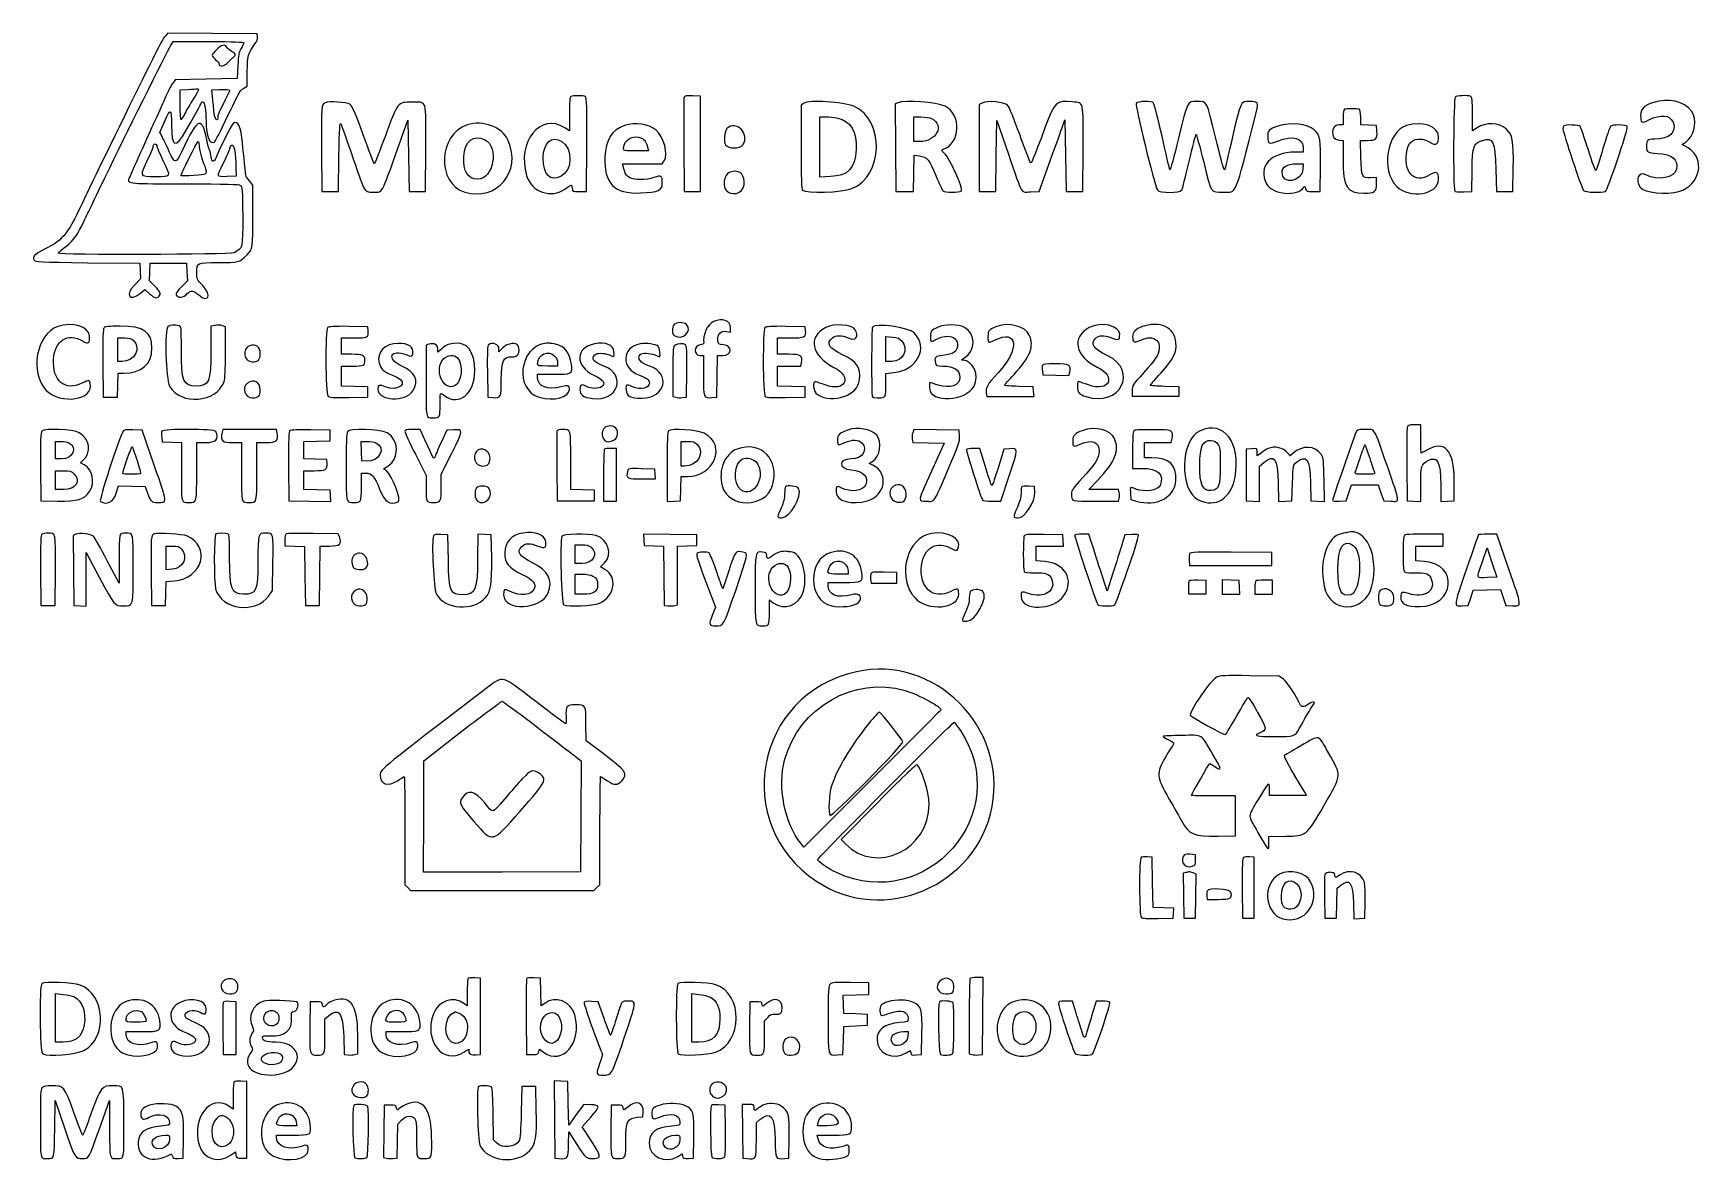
# Model space of a CAD drawing. Header units: millimetres. Extents: x 2 to 103, y -70 to -2.
import ezdxf

# ---------------------------------------------------------------- set-up
doc = ezdxf.new("R2010")
doc.units = ezdxf.units.MM
doc.layers.get('0').update_dxf_attribs({"linetype": 'CONTINUOUS'})

msp = doc.modelspace()

# ---------------------------------------------------------------- linework, layer by layer
for p, q in [((10.13, -1.63), (9.98, -1.79)), ((12.83, -1.65), (10.13, -1.63)), ((15.54, -1.67), (12.83, -1.65)), ((15.56, -1.85), (15.54, -1.67)), ((10.29, -2.4), (10.46, -2.13)), ((10.46, -2.13), (12.59, -2.13)), ((14.37, -3.59), (14.33, -4.37)), ((14.94, -4.84), (14.94, -3.95)), ((10.58, -4.45), (10.43, -4.64)), ((12.46, -4.41), (10.58, -4.45)), ((10.88, -5.06), (11.36, -5.03)), ((14.33, -4.37), (12.46, -4.41)), ((12.79, -5.06), (13.24, -5.04)), ((14.72, -4.96), (14.94, -4.84)), ((10.88, -5.99), (10.88, -5.06)), ((12.83, -5.43), (12.79, -5.06)), ((42.35, -5.44), (41.87, -5.42)), ((42.35, -8.32), (42.35, -5.44)), ((48.59, -5.87), (48.44, -5.98)), ((48.44, -5.98), (48.44, -8.49)), ((54.28, -5.83), (54.12, -5.9)), ((54.12, -5.9), (54.14, -8.55)), ((59.39, -5.85), (59.21, -5.94)), ((59.21, -5.94), (59.21, -8.57)), ((9.65, -7.63), (9.93, -6.98)), ((23.91, -8.98), (24.64, -6.89)), ((24.64, -6.89), (24.68, -9.05)), ((34.42, -6.51), (34.42, -7.54)), ((49.57, -8.51), (49.57, -6.69)), ((49.57, -6.69), (49.93, -6.69)), ((55.26, -7.43), (55.26, -6.69)), ((55.26, -6.69), (55.69, -6.69)), ((60.24, -9.05), (60.28, -6.9)), ((60.28, -6.9), (60.98, -8.95)), ((64.21, -7.4), (64.4, -6.86)), ((64.4, -6.86), (64.44, -9.03)), ((81.22, -6.73), (81.22, -7.18)), ((82.29, -7.18), (82.29, -6.73)), ((89.05, -7.54), (89.05, -6.52)), ((9.8, -7.92), (9.65, -7.63)), ((34.42, -7.54), (34.14, -7.35)), ((55.26, -8.18), (55.26, -7.43)), ((81.22, -7.18), (80.97, -7.18)), ((82.77, -7.2), (82.29, -7.18)), ((83.25, -7.22), (82.77, -7.2)), ((83.27, -7.56), (83.25, -7.22)), ((89.33, -7.35), (89.05, -7.54)), ((19.43, -8.71), (19.45, -11.2)), ((24.68, -9.05), (24.72, -11.2)), ((25.71, -11.2), (25.73, -8.6)), ((35.46, -11.2), (35.47, -8.36)), ((39.2, -8.75), (38.45, -8.75)), ((39.15, -8.52), (39.2, -8.75)), ((41.34, -8.39), (41.36, -11.2)), ((42.35, -11.2), (42.35, -8.32)), ((49.57, -10.33), (49.57, -8.51)), ((54.14, -8.55), (54.16, -11.2)), ((55.25, -10.11), (55.27, -9.01)), ((55.62, -8.18), (55.26, -8.18)), ((55.27, -9.01), (55.59, -9.05)), ((59.21, -8.57), (59.21, -11.2)), ((60.21, -11.2), (60.24, -9.05)), ((64.44, -9.03), (64.47, -11.2)), ((65.47, -11.2), (65.49, -8.64)), ((78.81, -8.82), (78.33, -8.82)), ((78.81, -8.58), (78.81, -8.82)), ((80.96, -8.09), (81.22, -8.12)), ((81.22, -8.12), (81.22, -9.27)), ((82.3, -9.13), (82.28, -8.11)), ((82.28, -8.11), (82.7, -8.11)), ((101.73, -8.35), (101.97, -8.19)), ((102.09, -8.57), (101.73, -8.35)), ((14.25, -9.74), (14.26, -10.28)), ((20.45, -11.2), (20.48, -9.07)), ((37.7, -9.76), (37.64, -9.53)), ((37.64, -9.53), (38.84, -9.53)), ((38.84, -9.53), (40.04, -9.53)), ((40.04, -9.53), (40.16, -9.35)), ((62.84, -11.2), (63.42, -9.57)), ((78.4, -9.53), (78.81, -9.53)), ((78.81, -9.53), (78.79, -9.87)), ((79.84, -11.2), (79.86, -9.72)), ((89.01, -11.2), (89.03, -9.89)), ((90.47, -9.85), (90.51, -11.2)), ((91.5, -11.2), (91.52, -9.79)), ((14.26, -10.28), (13.71, -10.3)), ((15.28, -10.82), (15.07, -10.56)), ((15.28, -12.64), (15.28, -10.82)), ((50.21, -10.3), (49.57, -10.33)), ((55.23, -11.2), (55.25, -10.11)), ((83.25, -10.35), (82.89, -10.37)), ((83.25, -10.74), (83.25, -10.35)), ((19.45, -11.2), (19.95, -11.2)), ((19.95, -11.2), (20.45, -11.2)), ((24.72, -11.2), (25.21, -11.2)), ((25.21, -11.2), (25.71, -11.2)), ((35.03, -11.2), (35.46, -11.2)), ((41.36, -11.2), (41.86, -11.2)), ((41.86, -11.2), (42.35, -11.2)), ((54.16, -11.2), (54.69, -11.2)), ((54.69, -11.2), (55.23, -11.2)), ((59.21, -11.2), (59.71, -11.2)), ((59.71, -11.2), (60.21, -11.2)), ((62.33, -11.22), (62.84, -11.2)), ((64.47, -11.2), (64.97, -11.2)), ((64.97, -11.2), (65.47, -11.2)), ((79.41, -11.2), (79.84, -11.2)), ((88.52, -11.22), (89.01, -11.2)), ((90.51, -11.2), (91, -11.2)), ((91, -11.2), (91.5, -11.2)), ((5.27, -15.51), (8.43, -15.54)), ((8.43, -15.54), (8.45, -16.02)), ((8.45, -16.02), (8.47, -16.49)), ((9.03, -16.61), (9.05, -16.07)), ((9.05, -16.07), (9.07, -15.54)), ((9.07, -15.54), (10.17, -15.54)), ((10.17, -15.54), (11.27, -15.54)), ((11.27, -15.54), (11.29, -16.07)), ((11.29, -16.07), (11.32, -16.6)), ((8.47, -16.49), (8.11, -16.86)), ((9.35, -16.93), (9.03, -16.61)), ((11.32, -16.6), (10.95, -16.96)), ((8.47, -17.36), (8.74, -17.14)), ((8.74, -17.14), (9.03, -17.39)), ((7.11, -20.77), (7.11, -20.06)), ((7.11, -20.06), (7.5, -20.06)), ((12.99, -19.3), (12.73, -19.35)), ((12.73, -19.35), (12.73, -20.81)), ((13.62, -19.39), (13.44, -19.32)), ((13.62, -20.91), (13.62, -19.39)), ((20.63, -20.55), (20.63, -20.06)), ((20.63, -20.06), (21.36, -20.06)), ((22.23, -19.38), (21.05, -19.36)), ((22.25, -19.66), (22.23, -19.38)), ((43.92, -19.67), (44.17, -19.72)), ((44.17, -19.72), (44.17, -19.43)), ((47.01, -20.55), (47.01, -20.06)), ((47.01, -20.06), (47.79, -20.06)), ((48.68, -19.38), (47.51, -19.36)), ((48.71, -19.62), (48.68, -19.38)), ((53.56, -20.72), (53.56, -19.97)), ((53.56, -19.97), (53.97, -20.01)), ((7.11, -21.48), (7.11, -20.77)), ((20.63, -21.05), (20.63, -20.55)), ((21.25, -21.05), (20.63, -21.05)), ((25.92, -20.44), (25.75, -20.49)), ((25.75, -20.49), (25.75, -22.65)), ((26.71, -20.71), (26.46, -20.93)), ((26.46, -20.93), (26.46, -20.71)), ((30.4, -20.65), (30.16, -20.9)), ((30.16, -20.9), (30.16, -20.7)), ((42.33, -21.12), (42.53, -21.12)), ((42.53, -21.12), (42.53, -22.32)), ((43.37, -22.39), (43.39, -21.12)), ((43.39, -21.12), (43.71, -21.12)), ((47.01, -21.05), (47.01, -20.55)), ((47.69, -21.05), (47.01, -21.05)), ((53.56, -21.48), (53.56, -20.72)), ((6.2, -21.6), (6.22, -23.65)), ((7.36, -21.48), (7.11, -21.48)), ((20.63, -22.37), (20.63, -21.76)), ((20.63, -21.76), (21.29, -21.76)), ((29.46, -22.09), (29.48, -23.65)), ((33.71, -21.76), (33.11, -21.76)), ((33.71, -21.55), (33.71, -21.76)), ((40.68, -22.09), (40.68, -23.61)), ((41.5, -23.65), (41.52, -22.09)), ((47.01, -22.37), (47.01, -21.76)), ((47.01, -21.76), (47.72, -21.76)), ((47.72, -21.76), (48.42, -21.76)), ((48.42, -21.76), (48.46, -21.57)), ((53.92, -21.48), (53.56, -21.48)), ((53.56, -22.21), (54.04, -22.16)), ((63.03, -22.06), (63.05, -22.3)), ((64.64, -22.34), (64.69, -22.13)), ((7.08, -23.65), (7.1, -22.92)), ((7.1, -22.92), (7.12, -22.19)), ((7.12, -22.19), (7.46, -22.19)), ((20.63, -22.97), (20.63, -22.37)), ((21.43, -22.99), (20.63, -22.97)), ((22.23, -23.01), (21.43, -22.99)), ((22.23, -23.33), (22.23, -23.01)), ((32.5, -22.47), (32.5, -22.26)), ((32.5, -22.26), (33.46, -22.26)), ((43.35, -23.65), (43.37, -22.39)), ((47.01, -22.97), (47.01, -22.37)), ((47.85, -22.99), (47.01, -22.97)), ((48.68, -23.01), (47.85, -22.99)), ((48.68, -23.33), (48.68, -23.01)), ((53.56, -22.9), (53.56, -22.21)), ((62.48, -23.01), (61.61, -22.99)), ((62.5, -23.31), (62.48, -23.01)), ((63.05, -22.3), (63.85, -22.32)), ((63.85, -22.32), (64.64, -22.34)), ((71.3, -23.01), (70.43, -22.99)), ((71.3, -23.29), (71.3, -23.01)), ((6.22, -23.65), (6.65, -23.65)), ((6.65, -23.65), (7.08, -23.65)), ((21.08, -23.67), (22.23, -23.65)), ((22.23, -23.65), (22.23, -23.33)), ((29.48, -23.65), (29.79, -23.67)), ((40.68, -23.61), (40.85, -23.65)), ((41.26, -23.67), (41.5, -23.65)), ((43.04, -23.67), (43.35, -23.65)), ((47.52, -23.67), (48.68, -23.65)), ((48.68, -23.65), (48.68, -23.33)), ((59.64, -23.41), (59.68, -23.61)), ((59.68, -23.61), (61.11, -23.61)), ((61.11, -23.61), (62.53, -23.61)), ((62.53, -23.61), (62.5, -23.31)), ((68.46, -23.25), (68.46, -23.58)), ((68.46, -23.58), (69.88, -23.58)), ((69.88, -23.58), (71.3, -23.58)), ((71.3, -23.58), (71.3, -23.29)), ((8.57, -25.64), (8.02, -25.62)), ((9.31, -27.76), (8.57, -25.64)), ((9.76, -26.08), (9.78, -26.35)), ((13.45, -25.6), (13.4, -25.85)), ((15.07, -25.6), (13.45, -25.6)), ((16.7, -25.6), (15.07, -25.6)), ((16.74, -25.82), (16.7, -25.6)), ((19.95, -25.64), (18.78, -25.62)), ((19.95, -25.96), (19.95, -25.64)), ((19.95, -26.28), (19.95, -25.96)), ((25.4, -25.6), (24.93, -25.6)), ((25.68, -26.23), (25.4, -25.6)), ((27, -25.64), (26.66, -26.38)), ((27.41, -25.62), (27, -25.64)), ((55.16, -26.18), (55.2, -26.38)), ((55.26, -25.6), (55.19, -25.79)), ((56.63, -25.62), (55.26, -25.6)), ((58, -25.64), (56.63, -25.62)), ((58.02, -26), (58, -25.64)), ((70.83, -26.39), (70.88, -26.15)), ((85.92, -25.32), (85.53, -25.32)), ((85.92, -26.17), (85.92, -25.32)), ((3.34, -26.85), (3.34, -26.32)), ((3.34, -26.32), (3.67, -26.32)), ((3.34, -27.38), (3.34, -26.85)), ((9.78, -26.35), (10.37, -26.37)), ((10.37, -26.37), (10.95, -26.39)), ((10.95, -26.39), (10.95, -28.16)), ((11.88, -28.13), (11.88, -26.39)), ((11.88, -26.39), (12.4, -26.39)), ((14.05, -26.39), (14.58, -26.39)), ((14.58, -26.39), (14.58, -28.13)), ((15.51, -28.16), (15.51, -26.39)), ((15.51, -26.39), (16.08, -26.39)), ((18.35, -26.32), (19.15, -26.3)), ((18.35, -26.85), (18.35, -26.32)), ((18.35, -27.38), (18.35, -26.85)), ((19.15, -26.3), (19.95, -26.28)), ((21.85, -26.9), (21.83, -26.32)), ((21.83, -26.32), (22.18, -26.32)), ((21.87, -27.49), (21.85, -26.9)), ((25.11, -27.1), (25.75, -28.38)), ((26.67, -28.31), (27.31, -27.02)), ((37.27, -26.74), (36.93, -26.74)), ((37.27, -28.34), (37.27, -26.74)), ((41.18, -27.06), (41.18, -26.32)), ((41.18, -26.32), (41.58, -26.32)), ((41.18, -27.81), (41.18, -27.06)), ((55.2, -26.38), (56.15, -26.4)), ((56.15, -26.4), (57.1, -26.42)), ((57.1, -26.42), (56.33, -28.12)), ((59.24, -26.74), (58.86, -26.74)), ((59.57, -27.79), (59.24, -26.74)), ((60.71, -26.78), (60.35, -27.94)), ((61.06, -26.76), (60.71, -26.78)), ((68.49, -26.82), (68.49, -27.95)), ((69.2, -26.85), (69.2, -26.39)), ((69.2, -26.39), (70.02, -26.39)), ((69.2, -27.31), (69.2, -26.85)), ((70.02, -26.39), (70.83, -26.39)), ((75.69, -26.76), (75.36, -26.78)), ((75.36, -26.78), (75.36, -28.34)), ((76.03, -27.19), (76.03, -26.96)), ((76.28, -27), (76.03, -27.19)), ((78.02, -27.2), (77.86, -27.01)), ((78.18, -27.05), (78.02, -27.2)), ((2.43, -27.85), (2.45, -29.91)), ((3.7, -27.38), (3.34, -27.38)), ((3.34, -28.66), (3.34, -28.09)), ((3.34, -28.09), (3.81, -28.09)), ((4.84, -27.62), (4.99, -27.48)), ((5.07, -27.74), (4.84, -27.62)), ((17.44, -27.81), (17.46, -29.91)), ((19.04, -27.4), (18.35, -27.38)), ((18.35, -28.66), (18.35, -28.09)), ((18.35, -28.09), (18.98, -28.09)), ((19.74, -27.42), (19.04, -27.4)), ((19.76, -27.65), (19.74, -27.42)), ((22.13, -27.51), (21.87, -27.49)), ((23.18, -27.97), (23.44, -27.81)), ((23.36, -28.1), (23.18, -27.97)), ((33.66, -27.85), (33.68, -29.91)), ((34.5, -29.23), (34.5, -27.46)), ((39.58, -27.99), (38.78, -27.97)), ((39.6, -28.29), (39.58, -27.99)), ((40.33, -27.86), (40.33, -29.95)), ((41.38, -27.81), (41.18, -27.81)), ((52.55, -27.65), (52.77, -27.52)), ((52.82, -27.78), (52.55, -27.65)), ((68.49, -27.95), (69.06, -27.95)), ((69.66, -27.31), (69.2, -27.31)), ((76.17, -27.82), (76.43, -27.6)), ((76.17, -28.89), (76.17, -27.82)), ((85.08, -27.77), (85.1, -29.91)), ((3.34, -29.23), (3.34, -28.66)), ((7.01, -29.45), (7.14, -29.01)), ((7.14, -29.01), (7.95, -29.03)), ((7.95, -29.03), (8.77, -29.05)), ((8.77, -29.05), (8.9, -29.44)), ((18.35, -29.23), (18.35, -28.66)), ((21.84, -29.08), (21.84, -28.24)), ((21.84, -28.24), (22.11, -28.24)), ((25.75, -28.38), (25.75, -29.15)), ((26.67, -29.09), (26.67, -28.31)), ((36.49, -28.39), (36.49, -29.94)), ((37.27, -29.94), (37.27, -28.34)), ((38.81, -28.59), (39.62, -28.59)), ((39.62, -28.59), (39.6, -28.29)), ((41.15, -29.91), (41.17, -29.18)), ((41.17, -29.18), (41.19, -28.45)), ((41.19, -28.45), (41.56, -28.45)), ((60.52, -29.94), (61.03, -28.41)), ((62.55, -29.05), (62.2, -29.03)), ((62.58, -29.39), (62.55, -29.05)), ((65.84, -29.23), (66.38, -28.67)), ((75.36, -28.34), (75.36, -29.91)), ((76.17, -29.95), (76.17, -28.89)), ((77.3, -28.8), (77.32, -29.95)), ((78.13, -29.91), (78.17, -28.82)), ((79.25, -28.8), (79.27, -29.91)), ((80.1, -29.95), (80.07, -28.65)), ((81.57, -29.43), (81.74, -28.95)), ((81.74, -28.95), (82.54, -28.95)), ((82.54, -28.95), (83.34, -28.95)), ((83.34, -28.95), (83.51, -29.43)), ((85.92, -29.95), (85.92, -28.93)), ((87.13, -28.95), (87.13, -29.95)), ((87.95, -29.91), (87.94, -28.7)), ((2.45, -29.91), (3.48, -29.93)), ((3.83, -29.23), (3.34, -29.23)), ((17.46, -29.91), (18.73, -29.93)), ((19.15, -29.25), (18.35, -29.23)), ((18.73, -29.93), (19.99, -29.95)), ((19.95, -29.27), (19.15, -29.25)), ((19.97, -29.61), (19.95, -29.27)), ((19.99, -29.95), (19.97, -29.61)), ((33.68, -29.91), (34.82, -29.91)), ((35.22, -29.25), (34.5, -29.23)), ((34.82, -29.91), (35.95, -29.91)), ((35.95, -29.27), (35.22, -29.25)), ((35.95, -29.59), (35.95, -29.27)), ((35.95, -29.91), (35.95, -29.59)), ((36.49, -29.94), (36.88, -29.94)), ((36.88, -29.94), (37.27, -29.94)), ((40.33, -29.95), (40.74, -29.93)), ((40.74, -29.93), (41.15, -29.91)), ((60, -29.94), (60.52, -29.94)), ((66.74, -29.23), (65.84, -29.23)), ((66.26, -29.94), (67.64, -29.94)), ((67.64, -29.23), (66.74, -29.23)), ((67.68, -29.41), (67.64, -29.23)), ((67.64, -29.94), (67.68, -29.77)), ((68.36, -29.46), (68.39, -29.83)), ((68.39, -29.83), (68.71, -29.93)), ((75.36, -29.91), (75.77, -29.93)), ((75.77, -29.93), (76.17, -29.95)), ((77.32, -29.95), (77.73, -29.93)), ((77.73, -29.93), (78.13, -29.91)), ((79.27, -29.91), (79.68, -29.93)), ((79.68, -29.93), (80.1, -29.95)), ((80.99, -29.93), (81.4, -29.91)), ((81.4, -29.91), (81.57, -29.43)), ((83.51, -29.43), (83.68, -29.91)), ((83.68, -29.91), (84.12, -29.93)), ((85.1, -29.91), (85.51, -29.93)), ((85.51, -29.93), (85.92, -29.95)), ((87.13, -29.95), (87.54, -29.93)), ((87.54, -29.93), (87.95, -29.91)), ((4.57, -31.93), (4.41, -32)), ((4.41, -32), (4.43, -34.12)), ((20.44, -31.9), (18.92, -31.89)), ((20.51, -32.08), (20.44, -31.9)), ((27.06, -31.97), (26.65, -31.95)), ((27.1, -33.54), (27.06, -31.97)), ((28.88, -31.93), (28.87, -33.37)), ((29.29, -31.95), (28.88, -31.93)), ((29.69, -31.97), (29.29, -31.95)), ((29.72, -33.36), (29.69, -31.97)), ((40.52, -31.95), (38.9, -31.93)), ((38.9, -31.93), (38.92, -32.27)), ((42.14, -31.97), (40.52, -31.95)), ((42.14, -32.29), (42.14, -31.97)), ((64.26, -31.97), (63.11, -31.95)), ((64.28, -32.31), (64.26, -31.97)), ((65.85, -31.93), (65.43, -31.93)), ((65.99, -32.38), (65.85, -31.93)), ((68.03, -31.97), (67.84, -32.57)), ((68.44, -31.95), (68.03, -31.97)), ((87.27, -31.93), (86.1, -31.93)), ((87.27, -32.29), (87.27, -31.93)), ((90.52, -31.93), (89.96, -31.93)), ((91.25, -34.04), (90.52, -31.93)), ((5.19, -34.66), (5.19, -33.04)), ((5.19, -33.04), (5.98, -34.53)), ((10.03, -33.37), (10.03, -32.65)), ((10.03, -32.65), (10.41, -32.65)), ((17.21, -32.29), (17.21, -32.64)), ((17.21, -32.64), (17.8, -32.66)), ((17.8, -32.66), (18.39, -32.68)), ((18.39, -32.68), (18.42, -34.46)), ((19.33, -34.44), (19.35, -32.65)), ((19.35, -32.65), (19.91, -32.65)), ((34.78, -33.14), (34.78, -32.57)), ((34.78, -32.57), (35.16, -32.57)), ((34.78, -33.71), (34.78, -33.14)), ((38.92, -32.27), (38.94, -32.61)), ((38.94, -32.61), (39.53, -32.63)), ((39.53, -32.63), (40.11, -32.65)), ((40.11, -32.65), (40.13, -34.45)), ((40.97, -32.65), (41.55, -32.63)), ((40.97, -34.43), (40.97, -32.65)), ((41.55, -32.63), (42.14, -32.61)), ((42.14, -32.61), (42.14, -32.29)), ((62.66, -33.1), (62.66, -32.65)), ((62.66, -32.65), (63.48, -32.65)), ((62.66, -33.55), (62.66, -33.1)), ((63.48, -32.65), (64.3, -32.65)), ((64.3, -32.65), (64.28, -32.31)), ((76.92, -33.04), (74.45, -33.02)), ((76.92, -33.43), (76.92, -33.04)), ((85.63, -33.1), (85.63, -32.65)), ((85.63, -32.65), (86.45, -32.65)), ((85.63, -33.55), (85.63, -33.1)), ((86.45, -32.65), (87.27, -32.65)), ((87.27, -32.65), (87.27, -32.29)), ((89.63, -33.64), (89.93, -32.75)), ((89.93, -32.75), (90.22, -33.64)), ((2.43, -34.11), (2.45, -36.24)), ((3.31, -36.24), (3.33, -34.11)), ((4.43, -34.12), (4.45, -36.24)), ((7.18, -34.89), (6.47, -33.54)), ((7.18, -33.42), (7.18, -34.89)), ((9.12, -34.25), (9.14, -36.24)), ((10.03, -34.09), (10.03, -33.37)), ((10.39, -34.05), (10.03, -34.09)), ((16.47, -35.34), (16.49, -33.66)), ((35.17, -33.71), (34.78, -33.71)), ((36.31, -33.91), (36.54, -33.67)), ((36.57, -34.06), (36.31, -33.91)), ((44.06, -34.14), (43.7, -35.24)), ((51.28, -34.15), (51.28, -34.35)), ((54.23, -34.25), (53.47, -34.23)), ((54.23, -34.57), (54.23, -34.25)), ((63.19, -33.59), (62.66, -33.55)), ((66.95, -35.38), (66.54, -34.1)), ((71.92, -33.51), (71.94, -33.82)), ((71.94, -33.82), (74.43, -33.82)), ((74.43, -33.82), (76.92, -33.82)), ((76.92, -33.82), (76.92, -33.43)), ((86.15, -33.59), (85.63, -33.55)), ((90.22, -33.64), (90.52, -34.53)), ((5.19, -36.28), (5.19, -34.66)), ((10.01, -35.52), (10.03, -34.8)), ((10.03, -34.8), (10.52, -34.76)), ((18.42, -34.46), (18.46, -36.24)), ((19.31, -36.24), (19.33, -34.44)), ((34.78, -34.96), (34.78, -34.35)), ((34.78, -34.35), (35.21, -34.35)), ((34.78, -35.56), (34.78, -34.96)), ((40.13, -34.45), (40.15, -36.24)), ((40.97, -36.2), (40.97, -34.43)), ((42.68, -34.82), (43.25, -36.35)), ((43.7, -35.24), (43.61, -34.99)), ((50.07, -35.03), (50.07, -34.85)), ((50.07, -34.85), (51.02, -34.85)), ((51.28, -34.35), (50.68, -34.35)), ((52.64, -34.65), (52.67, -34.89)), ((52.67, -34.89), (53.45, -34.89)), ((53.45, -34.89), (54.23, -34.89)), ((54.23, -34.89), (54.23, -34.57)), ((67.3, -34.28), (66.95, -35.38)), ((71.87, -35.17), (71.87, -35.53)), ((72.94, -34.74), (72.43, -34.72)), ((72.93, -35.14), (72.94, -34.74)), ((72.93, -35.53), (72.93, -35.14)), ((75.89, -35.18), (75.89, -35.56)), ((76.96, -34.71), (76.47, -34.71)), ((76.96, -35.14), (76.96, -34.71)), ((76.96, -35.56), (76.96, -35.14)), ((90.52, -34.53), (89.95, -34.55)), ((2.45, -36.24), (2.88, -36.24)), ((2.88, -36.24), (3.31, -36.24)), ((4.45, -36.24), (4.82, -36.26)), ((4.82, -36.26), (5.19, -36.28)), ((9.14, -36.24), (9.57, -36.24)), ((9.57, -36.24), (9.99, -36.24)), ((9.99, -36.24), (10.01, -35.52)), ((16.25, -35.65), (16.47, -35.34)), ((18.46, -36.24), (18.88, -36.24)), ((18.88, -36.24), (19.31, -36.24)), ((35.27, -35.56), (34.78, -35.56)), ((40.15, -36.24), (40.39, -36.26)), ((40.8, -36.24), (40.97, -36.2)), ((46.52, -36.65), (46.52, -35.91)), ((46.52, -35.91), (46.75, -36.08)), ((71.87, -35.53), (72.4, -35.53)), ((72.4, -35.53), (72.93, -35.53)), ((75.89, -35.56), (76.42, -35.56)), ((76.42, -35.56), (76.96, -35.56)), ((88.42, -36.26), (88.79, -36.24)), ((88.79, -36.24), (88.94, -35.78)), ((88.94, -35.78), (89.1, -35.31)), ((89.1, -35.31), (89.92, -35.29)), ((89.92, -35.29), (90.74, -35.27)), ((90.74, -35.27), (90.91, -35.76)), ((90.91, -35.76), (91.07, -36.24)), ((91.07, -36.24), (91.46, -36.26)), ((43.25, -36.35), (43.06, -36.85)), ((77.36, -40.51), (75.58, -40.49)), ((77.61, -40.7), (77.36, -40.51)), ((25.61, -45.63), (27.94, -43.83)), ((35.43, -44.42), (35.42, -43.42)), ((36.46, -45.2), (35.43, -44.42)), ((25.61, -49), (25.61, -45.63)), ((34.8, -45.38), (35.13, -45.63)), ((35.13, -45.63), (35.12, -48.99)), ((52.74, -46.73), (48.61, -50.86)), ((53.11, -48.11), (50.86, -50.39)), ((74.72, -47.76), (73.38, -47.76)), ((74.72, -48.97), (74.72, -47.76)), ((76.78, -47.73), (76.77, -47.35)), ((77.86, -47.73), (76.78, -47.73)), ((25.6, -52.38), (25.61, -49)), ((35.12, -48.99), (35.1, -52.35)), ((74.72, -50.18), (74.72, -48.97)), ((24.47, -49.86), (24.47, -53.14)), ((36.27, -53.14), (36.27, -49.86)), ((73.65, -50.2), (74.72, -50.18)), ((76.74, -50.22), (77.73, -50.2)), ((76.74, -50.62), (76.74, -50.22)), ((48.61, -50.86), (48.42, -50.62)), ((50.86, -50.39), (51.12, -50.66)), ((72.3, -51.32), (71.96, -51.29)), ((72.3, -51.63), (72.3, -51.32)), ((30.35, -52.37), (25.6, -52.38)), ((35.1, -52.35), (30.35, -52.37)), ((69.67, -51.46), (69.38, -51.44)), ((69.7, -52.99), (69.67, -51.46)), ((75.85, -51.46), (75.57, -51.44)), ((75.85, -53.31), (75.85, -51.46)), ((24.47, -53.14), (24.64, -53.31)), ((24.64, -53.31), (24.82, -53.49)), ((35.9, -53.49), (36.09, -53.31)), ((36.09, -53.31), (36.27, -53.14)), ((69.74, -54.52), (69.7, -52.99)), ((71.71, -52.4), (71.55, -52.43)), ((71.55, -52.43), (71.57, -53.79)), ((72.34, -52.49), (72.15, -52.42)), ((72.32, -53.82), (72.34, -52.49)), ((75.12, -53.35), (75.14, -55.16)), ((75.85, -55.16), (75.85, -53.31)), ((80.85, -54.25), (80.87, -53.35)), ((80.87, -53.35), (81.09, -53.17)), ((24.82, -53.49), (30.36, -53.49)), ((30.36, -53.49), (35.9, -53.49)), ((71.57, -53.79), (71.59, -55.16)), ((72.3, -55.16), (72.32, -53.82)), ((72.99, -53.82), (73.01, -54.02)), ((73.01, -54.02), (73.68, -54.02)), ((80.1, -53.82), (80.12, -55.16)), ((80.83, -55.16), (80.85, -54.25)), ((81.85, -54.24), (81.88, -55.2)), ((82.54, -55.16), (82.56, -54.2)), ((70.36, -54.54), (69.74, -54.52)), ((70.03, -55.18), (70.95, -55.16)), ((70.99, -54.56), (70.36, -54.54)), ((70.95, -55.16), (70.97, -54.86)), ((70.97, -54.86), (70.99, -54.56)), ((71.59, -55.16), (71.94, -55.16)), ((71.94, -55.16), (72.3, -55.16)), ((75.14, -55.16), (75.5, -55.16)), ((75.5, -55.16), (75.85, -55.16)), ((80.12, -55.16), (80.48, -55.16)), ((80.48, -55.16), (80.83, -55.16)), ((81.88, -55.2), (82.21, -55.18)), ((82.21, -55.18), (82.54, -55.16)), ((29.05, -58.78), (28.7, -58.76)), ((29.05, -61.1), (29.05, -58.78)), ((32.68, -58.78), (32.27, -58.76)), ((32.7, -59.62), (32.68, -58.78)), ((52.53, -59.07), (51.41, -59.05)), ((52.53, -59.42), (52.53, -59.07)), ((52.53, -59.78), (52.53, -59.42)), ((59.46, -58.75), (59.08, -58.75)), ((59.44, -61.08), (59.46, -58.75)), ((3.34, -61.19), (3.34, -59.72)), ((3.34, -59.72), (3.81, -59.77)), ((14.26, -60.21), (13.89, -60.19)), ((14.26, -61.81), (14.26, -60.21)), ((18.74, -60.21), (18.72, -61.73)), ((19.1, -60.21), (18.74, -60.21)), ((28.24, -60.46), (28.04, -60.31)), ((28.24, -59.65), (28.24, -60.46)), ((32.72, -60.46), (32.7, -59.62)), ((32.93, -60.31), (32.72, -60.46)), ((36.17, -60.21), (35.76, -60.19)), ((36.52, -61.22), (36.17, -60.21)), ((41.82, -61.19), (41.82, -59.72)), ((41.82, -59.72), (42.26, -59.77)), ((45.34, -60.21), (45.32, -61.77)), ((45.7, -60.21), (45.34, -60.21)), ((50.99, -59.82), (51.76, -59.8)), ((51.01, -60.37), (50.99, -59.82)), ((51.03, -60.92), (51.01, -60.37)), ((51.76, -59.8), (52.53, -59.78)), ((64.85, -60.17), (64.43, -60.17)), ((65.08, -60.9), (64.85, -60.17)), ((66.29, -60.17), (66.01, -61.08)), ((66.68, -60.17), (66.29, -60.17)), ((3.34, -62.66), (3.34, -61.19)), ((19.63, -61.25), (19.85, -61.07)), ((19.63, -62.3), (19.63, -61.25)), ((29.05, -63.41), (29.05, -61.1)), ((31.81, -61.17), (31.83, -63.41)), ((41.82, -62.66), (41.82, -61.19)), ((46.22, -61.37), (46.42, -61.16)), ((46.23, -62.31), (46.22, -61.37)), ((51.74, -60.95), (51.03, -60.92)), ((52.45, -60.99), (51.74, -60.95)), ((52.45, -61.31), (52.45, -60.99)), ((52.45, -61.63), (52.45, -61.31)), ((58.61, -61.11), (58.61, -63.37)), ((59.42, -63.41), (59.44, -61.08)), ((7.61, -62.22), (7.61, -62.02)), ((7.61, -62.02), (8.57, -62.02)), ((13.46, -61.88), (13.48, -63.41)), ((14.26, -63.41), (14.26, -61.81)), ((20.77, -62.29), (20.8, -63.41)), ((21.62, -63.37), (21.62, -62.18)), ((23.33, -62.2), (23.33, -62.02)), ((23.33, -62.02), (24.27, -62.02)), ((51, -62.55), (51.03, -61.7)), ((51.03, -61.7), (51.74, -61.67)), ((51.74, -61.67), (52.45, -61.63)), ((54.65, -62.02), (54.92, -62.02)), ((54.92, -62.02), (54.89, -62.31)), ((55.73, -63.41), (55.75, -62.14)), ((3.78, -62.66), (3.34, -62.66)), ((13.48, -63.41), (13.87, -63.41)), ((13.87, -63.41), (14.26, -63.41)), ((20.8, -63.41), (21.04, -63.43)), ((21.45, -63.41), (21.62, -63.37)), ((28.78, -63.43), (29.05, -63.41)), ((31.83, -63.41), (32.18, -63.41)), ((32.57, -63.24), (32.61, -63.08)), ((32.61, -63.08), (32.85, -63.26)), ((42.26, -62.66), (41.82, -62.66)), ((50.62, -63.43), (50.96, -63.41)), ((50.96, -63.41), (51, -62.55)), ((54.8, -63.3), (55.03, -63.16)), ((55.03, -63.16), (55.07, -63.3)), ((55.42, -63.43), (55.73, -63.41)), ((58.61, -63.37), (58.77, -63.41)), ((59.18, -63.43), (59.42, -63.41)), ((14.9, -65.04), (14.54, -65.02)), ((14.9, -67.35), (14.9, -65.04)), ((31.54, -65.33), (31.51, -66.89)), ((31.97, -65.33), (31.54, -65.33)), ((32.4, -65.33), (31.97, -65.33)), ((32.42, -66.75), (32.4, -65.33)), ((33.91, -65.02), (33.5, -65)), ((33.5, -65), (33.52, -67.33)), ((34.32, -65.04), (33.91, -65.02)), ((34.35, -66.35), (34.32, -65.04)), ((3.29, -67.88), (3.31, -66.18)), ((3.31, -66.18), (3.9, -67.9)), ((6, -67.89), (6.61, -66.18)), ((6.61, -66.18), (6.61, -67.9)), ((14.08, -65.91), (14.08, -66.71)), ((23.22, -66.47), (23.2, -68.05)), ((23.57, -66.47), (23.22, -66.47)), ((34.39, -67.67), (34.35, -66.35)), ((35.29, -66.42), (34.84, -67.04)), ((35.72, -66.44), (35.29, -66.42)), ((36.95, -66.47), (36.93, -67.99)), ((37.3, -66.47), (36.95, -66.47)), ((43.85, -66.47), (43.45, -66.45)), ((43.87, -67.99), (43.85, -66.47)), ((45.23, -66.43), (44.88, -66.43)), ((44.88, -66.43), (44.9, -68.05)), ((14.08, -66.71), (13.82, -66.53)), ((14.9, -69.67), (14.9, -67.35)), ((17.9, -67.48), (17.94, -67.71)), ((24.04, -67.61), (24.27, -67.37)), ((29.84, -68.56), (29.81, -67.02)), ((33.52, -67.33), (33.54, -69.67)), ((34.84, -67.04), (34.39, -67.67)), ((35.2, -67.78), (35.71, -67.2)), ((38.53, -67.2), (38.87, -67.18)), ((38.87, -67.18), (38.89, -66.87)), ((45.73, -67.51), (45.95, -67.33)), ((11.06, -69.67), (11.08, -68.42)), ((16.71, -68.46), (16.71, -68.28)), ((16.71, -68.28), (17.67, -68.28)), ((17.94, -67.71), (17.33, -67.71)), ((23.2, -68.05), (23.18, -69.63)), ((24.02, -68.64), (24.04, -67.61)), ((34.37, -68.85), (34.39, -68.07)), ((34.39, -68.07), (34.87, -68.85)), ((35.74, -68.61), (35.2, -67.78)), ((41.93, -69.67), (41.95, -68.41)), ((44.9, -68.05), (44.92, -69.67)), ((45.73, -68.57), (45.73, -67.51)), ((47.69, -69.67), (47.71, -68.42)), ((49.46, -68.51), (49.41, -68.28)), ((49.41, -68.28), (50.37, -68.28)), ((49.42, -67.71), (49.46, -67.52)), ((50.03, -67.71), (49.42, -67.71)), ((13.93, -69.49), (14.22, -69.28)), ((14.22, -69.28), (14.24, -69.47)), ((24, -69.67), (24.02, -68.64)), ((30.02, -68.75), (29.84, -68.56)), ((40.98, -69.58), (41.24, -69.42)), ((41.24, -69.42), (41.27, -69.56)), ((10.75, -69.69), (11.06, -69.67)), ((14.58, -69.67), (14.9, -69.67)), ((23.18, -69.63), (23.35, -69.67)), ((23.76, -69.69), (24, -69.67)), ((33.54, -69.67), (33.78, -69.69)), ((41.62, -69.69), (41.93, -69.67)), ((44.92, -69.67), (45.16, -69.69)), ((47.45, -69.69), (47.69, -69.67))]:
    msp.add_line(p, q)
msp.add_lwpolyline([(73.9, -35.13), (73.9, -35.56), (74.44, -35.56), (74.97, -35.56), (74.95, -35.15), (74.93, -34.74), (74.41, -34.72), (73.9, -34.7)], close=True)
for points in [[(9.98, -1.79), (9.84, -1.95), (9.75, -2.13), (8.96, -3.7)], [(15.4, -2.28), (15.51, -2.13), (15.57, -1.96), (15.56, -1.85)], [(6.44, -10.14), (7.38, -8.17), (10.11, -2.68), (10.29, -2.4)], [(12.59, -2.13), (14.13, -2.13), (14.72, -2.16), (14.72, -2.21)], [(13.07, -2.63), (12.75, -2.96), (12.74, -2.98), (13.02, -3.23)], [(13.68, -2.46), (13.61, -2.27), (13.35, -2.34), (13.07, -2.63)], [(13.97, -2.71), (13.84, -2.63), (13.7, -2.51), (13.68, -2.46)], [(14.11, -3.07), (14.28, -2.94), (14.25, -2.88), (13.97, -2.71)], [(14.56, -2.55), (14.43, -2.77), (14.4, -2.94), (14.37, -3.59)], [(14.72, -2.21), (14.72, -2.26), (14.65, -2.41), (14.56, -2.55)], [(14.94, -3.95), (14.94, -2.99), (14.97, -2.89), (15.4, -2.28)], [(8.96, -3.7), (8.15, -5.31), (5.54, -10.65), (5.16, -11.49)], [(13.02, -3.23), (13.13, -3.33), (13.23, -3.44), (13.23, -3.48)], [(13.23, -3.48), (13.23, -3.68), (13.54, -3.63), (13.76, -3.4)], [(13.76, -3.4), (13.89, -3.27), (14.05, -3.12), (14.11, -3.07)], [(10.43, -4.64), (10.35, -4.75), (10.17, -5.08), (10.04, -5.39)], [(11.36, -5.03), (11.63, -5.02), (11.86, -5), (11.89, -4.99)], [(11.98, -5.03), (11.99, -5.07), (11.9, -5.25), (11.78, -5.44)], [(11.89, -4.99), (11.92, -4.99), (11.96, -5), (11.98, -5.03)], [(13.24, -5.04), (13.68, -5.01), (13.87, -5.03), (13.87, -5.09)], [(13.44, -7.3), (14.5, -5.08), (14.49, -5.09), (14.72, -4.96)], [(10.04, -5.39), (9.81, -5.9), (9.7, -6.16), (9.27, -7.08)], [(10.94, -6.86), (10.91, -6.9), (10.88, -6.52), (10.88, -5.99)], [(11.24, -7.5), (12.01, -6.16), (12.16, -5.88), (12.16, -5.82)], [(11.78, -5.44), (11.65, -5.64), (11.42, -6.02), (11.27, -6.29)], [(12.16, -5.82), (12.16, -5.78), (12.2, -5.76), (12.25, -5.78)], [(12.25, -5.78), (12.36, -5.82), (12.43, -6.27), (12.44, -6.95)], [(12.92, -6.35), (12.89, -6.05), (12.85, -5.63), (12.83, -5.43)], [(13.87, -5.09), (13.87, -5.13), (13.57, -5.74), (13.33, -6.2)], [(19.65, -5.84), (19.41, -5.96), (19.41, -5.99), (19.43, -8.71)], [(21.15, -5.93), (20.94, -5.79), (19.87, -5.73), (19.65, -5.84)], [(21.95, -7.78), (21.46, -6.44), (21.28, -6.01), (21.15, -5.93)], [(24.89, -5.8), (24.02, -5.8), (24.05, -5.76), (23.29, -7.83)], [(25.73, -8.6), (25.75, -5.54), (25.83, -5.8), (24.89, -5.8)], [(34.51, -5.45), (34.45, -5.48), (34.42, -5.76), (34.42, -6.51)], [(35.4, -5.46), (35.31, -5.4), (34.66, -5.39), (34.51, -5.45)], [(35.47, -8.36), (35.49, -6.14), (35.47, -5.51), (35.4, -5.46)], [(41.36, -5.49), (41.34, -5.54), (41.33, -6.85), (41.34, -8.39)], [(41.87, -5.42), (41.53, -5.4), (41.38, -5.43), (41.36, -5.49)], [(51.63, -6.05), (50.98, -5.77), (48.92, -5.65), (48.59, -5.87)], [(57.15, -6.05), (56.63, -5.79), (54.73, -5.65), (54.28, -5.83)], [(60.93, -5.99), (60.73, -5.78), (59.69, -5.69), (59.39, -5.85)], [(61.66, -7.75), (61.32, -6.79), (61.02, -6.09), (60.93, -5.99)], [(64.86, -5.78), (63.86, -5.7), (63.78, -5.77), (63.21, -7.29)], [(65.49, -8.64), (65.51, -5.67), (65.55, -5.84), (64.86, -5.78)], [(68.71, -5.87), (68.62, -5.97), (69.79, -10.74), (69.99, -11.11)], [(69.76, -5.85), (69.65, -5.72), (68.82, -5.73), (68.71, -5.87)], [(70.27, -7.86), (70.03, -6.8), (69.8, -5.9), (69.76, -5.85)], [(72.39, -5.76), (71.79, -5.76), (71.81, -5.72), (71.27, -7.97)], [(73.51, -7.92), (72.96, -5.68), (73.01, -5.76), (72.39, -5.76)], [(75.57, -5.76), (75.01, -5.76), (75.03, -5.73), (74.54, -7.89)], [(75.99, -6.37), (76.13, -5.84), (76.07, -5.76), (75.57, -5.76)], [(88, -5.49), (87.9, -5.59), (87.87, -11), (87.97, -11.15)], [(88.94, -5.45), (88.74, -5.37), (88.08, -5.4), (88, -5.49)], [(89.05, -6.52), (89.05, -5.65), (89.03, -5.49), (88.94, -5.45)], [(100.32, -5.74), (99.47, -5.93), (99.22, -6.13), (99.22, -6.61)], [(102.41, -6.57), (102.17, -5.92), (101.21, -5.54), (100.32, -5.74)], [(9.93, -6.98), (10.3, -6.12), (10.35, -6.15), (10.35, -7.22)], [(11.27, -6.29), (11.13, -6.57), (10.98, -6.82), (10.94, -6.86)], [(12.44, -6.95), (12.45, -7.88), (12.66, -8.39), (12.95, -8.21)], [(13.16, -6.63), (13.16, -7.08), (12.96, -6.85), (12.92, -6.35)], [(13.33, -6.2), (13.24, -6.38), (13.16, -6.58), (13.16, -6.63)], [(14.65, -8.28), (14.57, -7.27), (14.39, -6.89), (14.08, -7.08)], [(49.93, -6.69), (50.12, -6.69), (50.44, -6.72), (50.65, -6.76)], [(50.65, -6.76), (51.45, -6.94), (51.82, -7.57), (51.76, -8.67)], [(51.51, -11.03), (53.42, -10.29), (53.51, -6.86), (51.63, -6.05)], [(56.33, -6.79), (57.13, -7.21), (56.63, -8.18), (55.62, -8.18)], [(55.69, -6.69), (55.94, -6.69), (56.21, -6.73), (56.33, -6.79)], [(57.04, -8.64), (58.08, -8.31), (58.15, -6.53), (57.15, -6.05)], [(73.98, -11.24), (74.81, -11.24), (74.62, -11.7), (75.99, -6.37)], [(81.31, -6.23), (81.25, -6.26), (81.22, -6.43), (81.22, -6.73)], [(82.18, -6.23), (82.05, -6.18), (81.44, -6.18), (81.31, -6.23)], [(82.29, -6.73), (82.29, -6.38), (82.26, -6.26), (82.18, -6.23)], [(99.22, -6.61), (99.22, -7.06), (99.28, -7.09), (99.71, -6.87)], [(99.71, -6.87), (100.42, -6.51), (100.99, -6.56), (101.18, -7.01)], [(101.18, -7.01), (101.43, -7.6), (100.95, -8.04), (100.08, -8.04)], [(101.97, -8.19), (102.4, -7.91), (102.62, -7.11), (102.41, -6.57)], [(9.27, -7.08), (9.06, -7.54), (7.82, -10.32), (7.78, -10.43)], [(10.22, -8.8), (10.07, -8.48), (9.89, -8.08), (9.8, -7.92)], [(10.35, -7.22), (10.36, -8.55), (10.59, -8.63), (11.24, -7.5)], [(12.56, -8.39), (12.2, -6.57), (12, -6.61), (10.97, -8.78)], [(12.95, -8.21), (12.99, -8.18), (13.21, -7.77), (13.44, -7.3)], [(14.08, -7.08), (14, -7.13), (13.15, -8.81), (13.03, -9.18)], [(20.48, -9.07), (20.51, -7.4), (20.54, -6.97), (20.6, -7.11)], [(20.6, -7.11), (20.64, -7.21), (20.98, -8.16), (21.35, -9.23)], [(22.62, -9.53), (22.6, -9.53), (22.3, -8.74), (21.95, -7.78)], [(23.29, -7.83), (22.94, -8.76), (22.64, -9.53), (22.62, -9.53)], [(28.24, -7.17), (26.48, -7.75), (26.38, -10.73), (28.1, -11.24)], [(28.03, -9.08), (28.08, -8.16), (28.63, -7.73), (29.31, -8.07)], [(30.72, -8.11), (30.37, -7.31), (29.18, -6.87), (28.24, -7.17)], [(34.14, -7.35), (32.68, -6.39), (31.23, -8.2), (31.83, -10.23)], [(32.84, -9.17), (32.84, -8.25), (33.35, -7.8), (33.96, -8.18)], [(37.75, -7.21), (36.99, -7.48), (36.61, -8.09), (36.57, -9.11)], [(37.7, -8.59), (37.71, -8.08), (38.29, -7.75), (38.78, -7.97)], [(39.67, -7.49), (39.24, -7.12), (38.37, -6.99), (37.75, -7.21)], [(38.78, -7.97), (38.98, -8.06), (39.08, -8.21), (39.15, -8.52)], [(40.16, -9.35), (40.42, -8.95), (40.14, -7.91), (39.67, -7.49)], [(43.95, -7.4), (43.81, -7.55), (43.75, -8.19), (43.87, -8.38)], [(44.92, -8.37), (45.36, -7.73), (44.5, -6.85), (43.95, -7.4)], [(62.3, -9.45), (62.27, -9.39), (61.98, -8.62), (61.66, -7.75)], [(63.21, -7.29), (62.43, -9.39), (62.36, -9.55), (62.3, -9.45)], [(63.42, -9.57), (63.75, -8.67), (64.1, -7.69), (64.21, -7.4)], [(70.74, -9.89), (70.72, -9.83), (70.51, -8.92), (70.27, -7.86)], [(71.27, -7.97), (71, -9.08), (70.77, -9.94), (70.74, -9.89)], [(71.91, -9.39), (72.12, -8.49), (72.31, -7.75), (72.33, -7.75)], [(72.33, -7.75), (72.35, -7.75), (72.56, -8.5), (72.79, -9.42)], [(74.05, -9.9), (74.02, -9.93), (73.78, -9.04), (73.51, -7.92)], [(74.54, -7.89), (74.29, -8.97), (74.07, -9.87), (74.05, -9.9)], [(77.27, -7.26), (76.74, -7.42), (76.65, -7.52), (76.66, -7.9)], [(76.66, -7.9), (76.67, -8.34), (76.73, -8.36), (77.26, -8.15)], [(77.26, -8.15), (78.19, -7.78), (78.81, -7.96), (78.81, -8.58)], [(79.48, -7.48), (79.04, -7.09), (78.1, -6.99), (77.27, -7.26)], [(79.86, -9.72), (79.88, -8.04), (79.84, -7.79), (79.48, -7.48)], [(80.97, -7.18), (80.46, -7.18), (80.44, -8.05), (80.96, -8.09)], [(82.7, -8.11), (83.22, -8.11), (83.3, -8.03), (83.27, -7.56)], [(85.06, -7.21), (83.86, -7.59), (83.48, -9.95), (84.47, -10.9)], [(86.99, -7.88), (86.99, -7.26), (85.99, -6.91), (85.06, -7.21)], [(85.09, -8.67), (85.21, -8.04), (85.82, -7.84), (86.48, -8.22)], [(86.48, -8.22), (86.86, -8.45), (86.99, -8.36), (86.99, -7.88)], [(91.08, -7.41), (90.65, -7.03), (89.85, -7.01), (89.33, -7.35)], [(89.65, -8.11), (90.29, -7.9), (90.42, -8.17), (90.47, -9.85)], [(91.52, -9.79), (91.54, -8.12), (91.48, -7.76), (91.08, -7.41)], [(94.57, -7.23), (94.55, -7.26), (94.52, -7.35), (94.52, -7.43)], [(94.52, -7.43), (94.52, -7.63), (95.66, -11.04), (95.77, -11.15)], [(95.57, -7.27), (95.5, -7.18), (94.66, -7.14), (94.57, -7.23)], [(96.06, -8.7), (95.83, -7.96), (95.61, -7.32), (95.57, -7.27)], [(97.39, -7.27), (97.35, -7.32), (97.15, -7.92), (96.94, -8.61)], [(97.09, -11.2), (97.22, -11.16), (98.47, -7.44), (98.41, -7.28)], [(98.41, -7.28), (98.36, -7.15), (97.49, -7.14), (97.39, -7.27)], [(100.08, -8.04), (99.62, -8.04), (99.57, -8.08), (99.58, -8.49)], [(9.39, -10.31), (8.38, -10.31), (8.39, -10.35), (9.08, -8.93)], [(9.08, -8.93), (9.17, -8.74), (9.25, -8.52), (9.25, -8.45)], [(9.25, -8.45), (9.25, -8.38), (9.29, -8.32), (9.35, -8.32)], [(9.35, -8.32), (9.41, -8.32), (9.46, -8.37), (9.46, -8.43)], [(9.46, -8.43), (9.46, -8.49), (9.64, -8.91), (9.85, -9.36)], [(10.97, -8.78), (10.62, -9.54), (10.56, -9.54), (10.22, -8.8)], [(10.94, -10.26), (10.88, -10.23), (11.89, -8.18), (11.97, -8.18)], [(11.97, -8.18), (12, -8.18), (12.02, -8.28), (12.02, -8.4)], [(12.02, -8.4), (12.02, -8.64), (12.18, -9.25), (12.36, -9.68)], [(12.66, -8.71), (12.63, -8.63), (12.58, -8.49), (12.56, -8.39)], [(12.75, -9.1), (12.74, -8.96), (12.7, -8.79), (12.66, -8.71)], [(13.5, -9.47), (13.69, -9.09), (13.87, -8.7), (13.89, -8.59)], [(13.89, -8.59), (13.98, -8.25), (14.13, -8.36), (14.19, -8.8)], [(14.19, -8.8), (14.22, -9.03), (14.24, -9.45), (14.25, -9.74)], [(14.86, -10.29), (14.85, -10.26), (14.71, -8.96), (14.65, -8.28)], [(22.64, -11.25), (23.12, -11.24), (23.07, -11.33), (23.91, -8.98)], [(28.1, -11.24), (30.04, -11.82), (31.55, -10.01), (30.72, -8.11)], [(29.31, -8.07), (30.18, -8.53), (29.83, -10.46), (28.88, -10.46)], [(33.96, -8.18), (34.64, -8.6), (34.62, -9.92), (33.92, -10.28)], [(38.45, -8.75), (37.71, -8.75), (37.7, -8.74), (37.7, -8.59)], [(43.87, -8.38), (44.04, -8.63), (44.74, -8.63), (44.92, -8.37)], [(48.44, -8.49), (48.44, -10.46), (48.46, -11.02), (48.53, -11.13)], [(51.76, -8.67), (51.71, -9.82), (51.3, -10.25), (50.21, -10.3)], [(55.59, -9.05), (56.05, -9.1), (56.2, -9.28), (56.58, -10.23)], [(57.1, -8.88), (56.91, -8.7), (56.9, -8.69), (57.04, -8.64)], [(58.13, -11.17), (58.27, -11.04), (57.44, -9.2), (57.1, -8.88)], [(60.98, -8.95), (61.86, -11.51), (61.71, -11.25), (62.33, -11.22)], [(78.33, -8.82), (76.84, -8.82), (76.04, -9.71), (76.59, -10.74)], [(86.47, -10.2), (85.49, -10.77), (84.82, -10.03), (85.09, -8.67)], [(89.03, -9.89), (89.05, -8.42), (89.1, -8.29), (89.65, -8.11)], [(96.52, -9.94), (96.49, -9.99), (96.29, -9.43), (96.06, -8.7)], [(96.94, -8.61), (96.74, -9.29), (96.55, -9.89), (96.52, -9.94)], [(99.58, -8.49), (99.58, -8.83), (99.64, -8.87), (100.25, -8.9)], [(100.25, -8.9), (101.14, -8.95), (101.5, -9.26), (101.39, -9.85)], [(101.54, -11.2), (102.83, -10.82), (103.17, -9.22), (102.09, -8.57)], [(9.85, -9.36), (10.32, -10.35), (10.34, -10.31), (9.39, -10.31)], [(12.36, -9.68), (12.55, -10.16), (12.5, -10.2), (11.7, -10.24)], [(13.03, -9.18), (12.93, -9.46), (12.77, -9.42), (12.75, -9.1)], [(13.71, -10.3), (13.05, -10.32), (13.06, -10.36), (13.5, -9.47)], [(21.35, -9.23), (22.07, -11.35), (22.01, -11.25), (22.64, -11.25)], [(28.88, -10.46), (28.27, -10.46), (27.99, -9.99), (28.03, -9.08)], [(33.92, -10.28), (33.26, -10.62), (32.83, -10.19), (32.84, -9.17)], [(36.57, -9.11), (36.5, -10.72), (37.13, -11.36), (38.72, -11.29)], [(38.08, -10.37), (37.85, -10.24), (37.79, -10.15), (37.7, -9.76)], [(44.14, -10.03), (43.76, -10.14), (43.64, -10.97), (43.97, -11.2)], [(45, -10.59), (44.96, -10.08), (44.65, -9.88), (44.14, -10.03)], [(71.47, -11.11), (71.5, -11.07), (71.69, -10.29), (71.91, -9.39)], [(72.79, -9.42), (73.27, -11.36), (73.19, -11.24), (73.98, -11.24)], [(77.53, -10.05), (77.53, -9.72), (77.84, -9.53), (78.4, -9.53)], [(78.79, -9.87), (78.74, -10.63), (77.53, -10.81), (77.53, -10.05)], [(81.22, -9.27), (81.22, -10.94), (81.45, -11.31), (82.47, -11.31)], [(82.89, -10.37), (82.36, -10.41), (82.33, -10.35), (82.3, -9.13)], [(86.99, -10.48), (86.99, -10), (86.89, -9.95), (86.47, -10.2)], [(101.39, -9.85), (101.29, -10.39), (100.28, -10.57), (99.53, -10.19)], [(5.51, -12.06), (5.72, -11.63), (6.13, -10.76), (6.44, -10.14)], [(7.78, -10.43), (7.66, -10.73), (7.82, -10.74), (11.19, -10.74)], [(11.7, -10.24), (11.31, -10.26), (10.97, -10.27), (10.94, -10.26)], [(11.19, -10.74), (13.66, -10.74), (14.44, -10.76), (14.53, -10.83)], [(14.53, -10.83), (14.64, -10.91), (14.65, -11.12), (14.66, -12.69)], [(15.07, -10.56), (14.96, -10.41), (14.86, -10.29), (14.86, -10.29)], [(31.83, -10.23), (32.13, -11.25), (33.3, -11.65), (34.18, -11.04)], [(34.18, -11.04), (34.57, -10.76), (34.55, -10.76), (34.58, -11.01)], [(34.58, -11.01), (34.6, -11.2), (34.62, -11.2), (35.03, -11.2)], [(39.53, -10.36), (39.04, -10.52), (38.37, -10.52), (38.08, -10.37)], [(38.72, -11.29), (39.83, -11.25), (40.04, -11.15), (40.04, -10.68)], [(40.04, -10.68), (40.04, -10.23), (39.99, -10.2), (39.53, -10.36)], [(43.97, -11.2), (44.46, -11.54), (45.06, -11.19), (45, -10.59)], [(48.53, -11.13), (48.68, -11.33), (50.93, -11.26), (51.51, -11.03)], [(56.58, -10.23), (56.77, -10.69), (56.96, -11.1), (57.01, -11.16)], [(76.59, -10.74), (76.94, -11.39), (78.49, -11.53), (78.85, -10.94)], [(78.85, -10.94), (78.89, -10.88), (78.92, -10.9), (78.95, -11.02)], [(78.95, -11.02), (78.99, -11.19), (79.02, -11.2), (79.41, -11.2)], [(82.47, -11.31), (83.12, -11.31), (83.25, -11.21), (83.25, -10.74)], [(84.47, -10.9), (85.28, -11.67), (86.99, -11.38), (86.99, -10.48)], [(99.53, -10.19), (99.1, -9.97), (98.87, -10.48), (99.19, -10.94)], [(99.19, -10.94), (99.42, -11.28), (100.78, -11.43), (101.54, -11.2)], [(5.16, -11.49), (4.09, -13.78), (3.86, -14.09), (2.71, -14.68)], [(4.9, -13.32), (5.03, -13.06), (5.3, -12.49), (5.51, -12.06)], [(57.01, -11.16), (57.11, -11.27), (58.02, -11.28), (58.13, -11.17)], [(69.99, -11.11), (70.1, -11.31), (71.35, -11.31), (71.47, -11.11)], [(87.97, -11.15), (88.01, -11.22), (88.18, -11.24), (88.52, -11.22)], [(95.77, -11.15), (95.85, -11.25), (96.87, -11.29), (97.09, -11.2)], [(14.66, -12.69), (14.66, -14.65), (14.67, -14.63), (14.14, -14.91)], [(14.92, -15.03), (15.27, -14.69), (15.28, -14.58), (15.28, -12.64)], [(3.8, -14.66), (4.25, -14.35), (4.64, -13.88), (4.9, -13.32)], [(2.71, -14.68), (2.04, -15.02), (1.91, -15.15), (2.04, -15.35)], [(14.14, -14.91), (13.91, -15.03), (3.49, -15.05), (3.49, -14.94)], [(3.49, -14.94), (3.49, -14.9), (3.63, -14.78), (3.8, -14.66)], [(13.19, -15.5), (14.43, -15.5), (14.43, -15.51), (14.92, -15.03)], [(2.04, -15.35), (2.11, -15.46), (2.36, -15.47), (5.27, -15.51)], [(11.88, -16.09), (11.88, -15.5), (11.87, -15.51), (13.19, -15.5)], [(12.24, -16.89), (11.89, -16.52), (11.88, -16.5), (11.88, -16.09)], [(8.11, -16.86), (7.52, -17.45), (7.82, -17.88), (8.47, -17.36)], [(9.59, -17.55), (9.74, -17.4), (9.68, -17.25), (9.35, -16.93)], [(10.95, -16.96), (10.7, -17.22), (10.61, -17.36), (10.64, -17.45)], [(12, -17.46), (12.6, -17.97), (12.8, -17.49), (12.24, -16.89)], [(9.03, -17.39), (9.35, -17.66), (9.45, -17.69), (9.59, -17.55)], [(10.64, -17.45), (10.72, -17.66), (11.06, -17.63), (11.31, -17.38)], [(11.31, -17.38), (11.55, -17.16), (11.66, -17.17), (12, -17.46)], [(41.5, -19.24), (41.35, -19.1), (40.87, -19.1), (40.75, -19.25)], [(43.14, -19.06), (42.79, -19.2), (42.47, -19.92), (42.55, -20.37)], [(44.17, -19.43), (44.17, -19.02), (43.66, -18.84), (43.14, -19.06)], [(3.47, -19.37), (2.18, -19.84), (1.75, -22.15), (2.76, -23.21)], [(3.22, -21.34), (3.3, -20.21), (4.07, -19.72), (4.97, -20.24)], [(5.39, -19.94), (5.36, -19.36), (4.35, -19.06), (3.47, -19.37)], [(4.97, -20.24), (5.35, -20.45), (5.42, -20.41), (5.39, -19.94)], [(6.27, -19.44), (6.21, -19.51), (6.19, -20.14), (6.2, -21.6)], [(7.25, -19.35), (6.57, -19.35), (6.33, -19.37), (6.27, -19.44)], [(9.17, -20.68), (9.18, -19.69), (8.68, -19.35), (7.25, -19.35)], [(7.5, -20.06), (7.8, -20.06), (7.93, -20.09), (8.04, -20.2)], [(10.14, -19.37), (9.92, -19.53), (10, -22.54), (10.24, -22.97)], [(10.79, -19.32), (10.53, -19.25), (10.28, -19.27), (10.14, -19.37)], [(10.95, -20.76), (10.95, -19.37), (10.95, -19.36), (10.79, -19.32)], [(13.44, -19.32), (13.33, -19.28), (13.13, -19.28), (12.99, -19.3)], [(19.79, -19.43), (19.64, -19.58), (19.67, -23.43), (19.81, -23.57)], [(21.05, -19.36), (20.2, -19.35), (19.85, -19.37), (19.79, -19.43)], [(21.36, -20.06), (22.22, -20.05), (22.28, -20.03), (22.25, -19.66)], [(40.75, -19.25), (40.62, -19.4), (40.63, -19.84), (40.76, -19.92)], [(40.76, -19.92), (41.26, -20.24), (41.9, -19.65), (41.5, -19.24)], [(43.4, -20.19), (43.37, -19.82), (43.58, -19.61), (43.92, -19.67)], [(46.25, -19.43), (46.11, -19.56), (46.12, -23.49), (46.26, -23.61)], [(47.51, -19.36), (46.66, -19.35), (46.31, -19.37), (46.25, -19.43)], [(47.79, -20.06), (48.65, -20.06), (48.75, -20.01), (48.71, -19.62)], [(49.93, -19.43), (48.82, -19.99), (49.05, -21.13), (50.42, -21.84)], [(51.71, -19.56), (51.54, -19.25), (50.45, -19.17), (49.93, -19.43)], [(50.95, -21.08), (50.13, -20.71), (49.93, -20.38), (50.33, -20.06)], [(50.33, -20.06), (50.57, -19.88), (50.87, -19.88), (51.28, -20.06)], [(51.28, -20.06), (51.74, -20.27), (51.95, -20.02), (51.71, -19.56)], [(52.75, -19.41), (52.69, -19.49), (52.69, -23.53), (52.74, -23.61)], [(55.28, -19.75), (54.96, -19.42), (52.91, -19.14), (52.75, -19.41)], [(53.97, -20.01), (54.29, -20.04), (54.41, -20.09), (54.53, -20.24)], [(54.04, -22.16), (55.47, -22.01), (56.16, -20.67), (55.28, -19.75)], [(56.69, -19.42), (56.31, -19.59), (56.26, -19.66), (56.26, -20)], [(56.26, -20), (56.26, -20.32), (56.26, -20.32), (56.68, -20.11)], [(56.68, -20.11), (57.32, -19.8), (57.9, -19.97), (57.9, -20.46)], [(58.32, -19.42), (57.94, -19.22), (57.13, -19.22), (56.69, -19.42)], [(58.33, -21.26), (59.01, -20.86), (59.01, -19.77), (58.32, -19.42)], [(60.28, -19.37), (59.79, -19.56), (59.74, -19.61), (59.74, -19.99)], [(59.74, -19.99), (59.74, -20.39), (59.75, -20.39), (60.14, -20.2)], [(60.14, -20.2), (61.55, -19.48), (61.69, -20.74), (60.35, -22.17)], [(62.24, -19.89), (61.97, -19.34), (61, -19.09), (60.28, -19.37)], [(61.32, -22.27), (62.29, -21.23), (62.56, -20.55), (62.24, -19.89)], [(65.87, -19.43), (64.77, -20), (65.01, -21.18), (66.34, -21.82)], [(67.71, -19.84), (67.71, -19.31), (66.58, -19.06), (65.87, -19.43)], [(66.96, -21.12), (66.11, -20.71), (65.91, -20.43), (66.25, -20.09)], [(66.25, -20.09), (66.46, -19.88), (66.73, -19.87), (67.22, -20.05)], [(67.22, -20.05), (67.66, -20.22), (67.71, -20.2), (67.71, -19.84)], [(69.03, -19.39), (68.68, -19.51), (68.49, -19.72), (68.49, -19.98)], [(68.49, -19.98), (68.5, -20.33), (68.58, -20.38), (68.93, -20.21)], [(68.93, -20.21), (69.63, -19.87), (70.19, -20.12), (70.1, -20.72)], [(71.11, -20.34), (71.06, -19.42), (70.13, -18.99), (69.03, -19.39)], [(8.04, -20.2), (8.54, -20.7), (8.14, -21.48), (7.36, -21.48)], [(7.46, -22.19), (8.54, -22.19), (9.17, -21.64), (9.17, -20.68)], [(11.84, -22.97), (11.06, -22.97), (10.95, -22.7), (10.95, -20.76)], [(12.73, -20.81), (12.73, -22.73), (12.63, -22.97), (11.84, -22.97)], [(13.53, -22.71), (13.59, -22.52), (13.62, -22.01), (13.62, -20.91)], [(15.08, -20.53), (14.6, -20.7), (14.73, -21.51), (15.24, -21.51)], [(15.72, -21.01), (15.72, -20.6), (15.45, -20.4), (15.08, -20.53)], [(15.24, -21.51), (15.59, -21.51), (15.72, -21.38), (15.72, -21.01)], [(22.05, -21.38), (22.05, -21.11), (21.92, -21.05), (21.25, -21.05)], [(23.79, -20.41), (23.04, -20.52), (22.67, -21.19), (23.01, -21.83)], [(24.28, -21.76), (23.32, -21.31), (23.6, -20.68), (24.58, -21.09)], [(24.96, -20.87), (24.96, -20.51), (24.47, -20.32), (23.79, -20.41)], [(24.58, -21.09), (24.9, -21.22), (24.96, -21.18), (24.96, -20.87)], [(26.46, -20.71), (26.46, -20.46), (26.25, -20.36), (25.92, -20.44)], [(27.42, -20.39), (27.04, -20.46), (26.94, -20.5), (26.71, -20.71)], [(26.81, -21.33), (27.07, -21.07), (27.45, -21.05), (27.66, -21.27)], [(28.7, -22.05), (28.7, -20.87), (28.22, -20.26), (27.42, -20.39)], [(29.53, -20.47), (29.46, -20.52), (29.45, -20.89), (29.46, -22.09)], [(30.16, -20.7), (30.16, -20.44), (29.79, -20.31), (29.53, -20.47)], [(31.32, -20.53), (31.24, -20.3), (30.67, -20.38), (30.4, -20.65)], [(30.95, -21.21), (31.32, -21.23), (31.48, -20.94), (31.32, -20.53)], [(32.93, -20.39), (31.36, -20.65), (31.1, -23.21), (32.6, -23.65)], [(32.5, -21.62), (32.5, -21.05), (33.15, -20.77), (33.54, -21.16)], [(33.22, -20.38), (33.16, -20.37), (33.03, -20.38), (32.93, -20.39)], [(33.59, -20.44), (33.44, -20.42), (33.27, -20.39), (33.22, -20.38)], [(34.54, -21.65), (34.46, -20.98), (34.11, -20.53), (33.59, -20.44)], [(35.94, -20.42), (34.77, -20.64), (34.74, -21.76), (35.9, -22.32)], [(36.5, -21.76), (35.88, -21.53), (35.72, -21.33), (35.96, -21.09)], [(37.11, -20.89), (37.08, -20.47), (36.64, -20.29), (35.94, -20.42)], [(35.96, -21.09), (36.1, -20.95), (36.49, -20.95), (36.82, -21.09)], [(36.82, -21.09), (37.15, -21.23), (37.14, -21.24), (37.11, -20.89)], [(38.71, -20.42), (37.56, -20.62), (37.53, -21.93), (38.66, -22.32)], [(39.26, -21.76), (38.72, -21.58), (38.48, -21.29), (38.71, -21.07)], [(39.8, -20.56), (39.65, -20.44), (39.06, -20.36), (38.71, -20.42)], [(38.71, -21.07), (38.82, -20.95), (39.28, -20.96), (39.59, -21.09)], [(39.59, -21.09), (39.73, -21.15), (39.86, -21.2), (39.87, -21.2)], [(39.87, -21.2), (39.95, -21.2), (39.89, -20.63), (39.8, -20.56)], [(40.81, -20.49), (40.7, -20.55), (40.68, -20.71), (40.68, -22.09)], [(41.45, -20.47), (41.32, -20.39), (40.96, -20.4), (40.81, -20.49)], [(41.52, -22.09), (41.54, -20.89), (41.52, -20.52), (41.45, -20.47)], [(42.34, -20.47), (41.94, -20.51), (41.93, -21.12), (42.33, -21.12)], [(42.55, -20.37), (42.56, -20.41), (42.47, -20.46), (42.34, -20.47)], [(43.74, -20.48), (43.43, -20.45), (43.42, -20.44), (43.4, -20.19)], [(43.71, -21.12), (44.26, -21.12), (44.29, -20.54), (43.74, -20.48)], [(48.46, -21.57), (48.54, -21.12), (48.44, -21.05), (47.69, -21.05)], [(51.97, -22.59), (52.06, -21.85), (51.8, -21.47), (50.95, -21.08)], [(54.53, -20.24), (54.97, -20.74), (54.6, -21.48), (53.92, -21.48)], [(57.01, -21.12), (56.55, -21.16), (56.48, -21.23), (56.57, -21.59)], [(57.9, -20.46), (57.9, -20.87), (57.65, -21.06), (57.01, -21.12)], [(65.67, -23.61), (67.73, -24.27), (68.88, -22.05), (66.96, -21.12)], [(70.1, -20.72), (70.03, -21.14), (69.91, -21.33), (69.16, -22.16)], [(70.19, -22.19), (71, -21.29), (71.15, -20.99), (71.11, -20.34)], [(4.93, -22.8), (3.9, -23.31), (3.13, -22.64), (3.22, -21.34)], [(21.29, -21.76), (22.01, -21.76), (22.05, -21.74), (22.05, -21.38)], [(23.01, -21.83), (23.1, -22.02), (23.21, -22.09), (23.98, -22.44)], [(24.97, -23.24), (25.33, -22.64), (25.1, -22.13), (24.28, -21.76)], [(27.48, -22.96), (26.77, -23.29), (26.21, -21.93), (26.81, -21.33)], [(26.89, -23.56), (27.76, -24.2), (28.7, -23.41), (28.7, -22.05)], [(27.66, -21.27), (28.02, -21.66), (27.91, -22.77), (27.48, -22.96)], [(30.3, -22.58), (30.3, -21.44), (30.43, -21.17), (30.95, -21.21)], [(33.11, -21.76), (32.55, -21.76), (32.5, -21.75), (32.5, -21.62)], [(33.46, -22.26), (34.59, -22.26), (34.61, -22.25), (34.54, -21.65)], [(33.54, -21.16), (33.65, -21.27), (33.71, -21.41), (33.71, -21.55)], [(35.82, -23.72), (37.35, -23.93), (37.92, -22.29), (36.5, -21.76)], [(38.8, -23.71), (40.23, -23.71), (40.59, -22.2), (39.26, -21.76)], [(50.42, -21.84), (51.57, -22.44), (51.13, -23.35), (49.89, -22.9)], [(56.57, -21.59), (56.61, -21.75), (56.65, -21.76), (57.01, -21.76)], [(57.01, -21.76), (57.68, -21.76), (58.04, -22), (58.04, -22.44)], [(58.21, -21.41), (58.11, -21.41), (58.15, -21.36), (58.33, -21.26)], [(58.9, -22.97), (59.24, -22.33), (58.84, -21.41), (58.21, -21.41)], [(63.04, -21.72), (63.02, -21.78), (63.02, -21.93), (63.03, -22.06)], [(63.83, -21.62), (63.25, -21.62), (63.07, -21.64), (63.04, -21.72)], [(64.69, -22.13), (64.78, -21.69), (64.66, -21.62), (63.83, -21.62)], [(66.34, -21.82), (67.55, -22.39), (67.08, -23.36), (65.82, -22.9)], [(69.16, -22.16), (68.5, -22.89), (68.46, -22.94), (68.46, -23.25)], [(2.76, -23.21), (3.63, -24.13), (5.69, -23.82), (5.44, -22.8)], [(5.44, -22.8), (5.38, -22.58), (5.4, -22.58), (4.93, -22.8)], [(10.24, -22.97), (10.91, -24.16), (13.07, -23.99), (13.53, -22.71)], [(14.95, -22.8), (14.58, -23.06), (14.79, -23.68), (15.24, -23.68)], [(15.72, -23.21), (15.72, -22.73), (15.34, -22.53), (14.95, -22.8)], [(23.28, -23.01), (22.96, -22.88), (22.83, -22.91), (22.83, -23.13)], [(22.83, -23.13), (22.83, -23.89), (24.52, -23.97), (24.97, -23.24)], [(23.98, -22.44), (24.75, -22.79), (24.07, -23.34), (23.28, -23.01)], [(25.75, -22.65), (25.75, -25.01), (25.72, -24.89), (26.17, -24.89)], [(29.79, -23.67), (30.28, -23.71), (30.3, -23.66), (30.3, -22.58)], [(33.93, -23.02), (33.11, -23.24), (32.5, -23), (32.5, -22.47)], [(34.42, -23.17), (34.42, -22.91), (34.38, -22.9), (33.93, -23.02)], [(35.49, -23.01), (35.17, -22.83), (35.06, -22.87), (35.06, -23.18)], [(36.37, -23.02), (36.21, -23.14), (35.72, -23.14), (35.49, -23.01)], [(35.9, -22.32), (36.49, -22.6), (36.64, -22.83), (36.37, -23.02)], [(38.24, -23.01), (37.86, -22.85), (37.83, -22.87), (37.85, -23.2)], [(39.26, -22.79), (39.26, -23.11), (38.74, -23.22), (38.24, -23.01)], [(38.66, -22.32), (39.1, -22.47), (39.26, -22.6), (39.26, -22.79)], [(42.53, -22.32), (42.53, -23.68), (42.54, -23.71), (43.04, -23.67)], [(49.34, -22.71), (49.1, -22.63), (49.17, -23.34), (49.42, -23.49)], [(49.89, -22.9), (49.66, -22.82), (49.41, -22.74), (49.34, -22.71)], [(49.42, -23.49), (50.39, -24.06), (51.87, -23.54), (51.97, -22.59)], [(53.44, -23.64), (53.54, -23.61), (53.56, -23.47), (53.56, -22.9)], [(56.22, -22.76), (56.2, -22.76), (56.19, -22.91), (56.2, -23.1)], [(56.2, -23.1), (56.26, -24.01), (58.4, -23.91), (58.9, -22.97)], [(56.72, -22.91), (56.46, -22.83), (56.24, -22.76), (56.22, -22.76)], [(58.04, -22.44), (58.04, -22.93), (57.43, -23.15), (56.72, -22.91)], [(60.35, -22.17), (59.7, -22.86), (59.57, -23.09), (59.64, -23.41)], [(60.74, -22.93), (60.74, -22.91), (61, -22.61), (61.32, -22.27)], [(61.61, -22.99), (61.13, -22.98), (60.74, -22.95), (60.74, -22.93)], [(65.27, -22.71), (65.17, -22.68), (65.15, -22.72), (65.15, -22.99)], [(65.15, -22.99), (65.15, -23.35), (65.25, -23.48), (65.67, -23.61)], [(65.82, -22.9), (65.59, -22.82), (65.34, -22.74), (65.27, -22.71)], [(69.56, -22.93), (69.56, -22.91), (69.84, -22.58), (70.19, -22.19)], [(70.43, -22.99), (69.95, -22.98), (69.56, -22.95), (69.56, -22.93)], [(15.24, -23.68), (15.63, -23.68), (15.72, -23.59), (15.72, -23.21)], [(19.81, -23.57), (19.91, -23.67), (20.1, -23.68), (21.08, -23.67)], [(26.17, -24.89), (26.59, -24.89), (26.6, -24.87), (26.6, -24.1)], [(26.6, -24.1), (26.6, -23.32), (26.59, -23.34), (26.89, -23.56)], [(32.6, -23.65), (33.47, -23.91), (34.42, -23.66), (34.42, -23.17)], [(35.06, -23.18), (35.06, -23.52), (35.24, -23.65), (35.82, -23.72)], [(37.85, -23.2), (37.88, -23.59), (38.1, -23.71), (38.8, -23.71)], [(40.85, -23.65), (40.94, -23.68), (41.13, -23.68), (41.26, -23.67)], [(46.26, -23.61), (46.33, -23.66), (46.72, -23.68), (47.52, -23.67)], [(52.74, -23.61), (52.79, -23.69), (53.26, -23.71), (53.44, -23.64)], [(2.5, -25.69), (2.44, -25.77), (2.42, -26.31), (2.43, -27.85)], [(4.77, -25.79), (4.43, -25.59), (2.65, -25.52), (2.5, -25.69)], [(4.99, -27.48), (5.53, -26.99), (5.42, -26.17), (4.77, -25.79)], [(7.41, -25.73), (7.12, -26.28), (5.96, -29.89), (6.05, -29.95)], [(8.02, -25.62), (7.56, -25.6), (7.47, -25.62), (7.41, -25.73)], [(9.77, -25.7), (9.75, -25.76), (9.74, -25.93), (9.76, -26.08)], [(13.04, -25.72), (12.98, -25.56), (9.83, -25.55), (9.77, -25.7)], [(12.4, -26.39), (13.05, -26.39), (13.23, -26.2), (13.04, -25.72)], [(13.4, -25.85), (13.32, -26.29), (13.44, -26.39), (14.05, -26.39)], [(16.08, -26.39), (16.71, -26.39), (16.83, -26.29), (16.74, -25.82)], [(17.51, -25.66), (17.44, -25.71), (17.43, -26.19), (17.44, -27.81)], [(18.78, -25.62), (18.13, -25.61), (17.56, -25.63), (17.51, -25.66)], [(20.99, -25.74), (20.94, -25.83), (20.91, -26.58), (20.91, -27.87)], [(23.39, -25.81), (22.93, -25.57), (21.11, -25.51), (20.99, -25.74)], [(23.44, -27.81), (24.15, -27.37), (24.12, -26.19), (23.39, -25.81)], [(24.93, -25.6), (24.56, -25.6), (24.47, -25.63), (24.47, -25.71)], [(24.47, -25.71), (24.47, -25.77), (24.75, -26.4), (25.11, -27.1)], [(27.31, -27.02), (28.02, -25.59), (28.02, -25.59), (27.41, -25.62)], [(33.67, -25.69), (33.66, -25.74), (33.65, -26.71), (33.66, -27.85)], [(33.99, -25.6), (33.83, -25.6), (33.69, -25.64), (33.67, -25.69)], [(34.5, -27.46), (34.5, -25.49), (34.53, -25.6), (33.99, -25.6)], [(36.63, -25.44), (36.43, -25.52), (36.35, -25.84), (36.46, -26.13)], [(36.46, -26.13), (36.61, -26.53), (37.34, -26.3), (37.34, -25.85)], [(37.34, -25.85), (37.34, -25.46), (37.04, -25.29), (36.63, -25.44)], [(40.42, -25.68), (40.35, -25.75), (40.33, -26.29), (40.33, -27.86)], [(42.58, -25.83), (42.17, -25.62), (40.58, -25.51), (40.42, -25.68)], [(41.56, -28.45), (43.2, -28.45), (43.95, -26.53), (42.58, -25.83)], [(51.26, -25.63), (50.76, -25.81), (50.64, -25.93), (50.64, -26.25)], [(53.02, -25.95), (52.68, -25.57), (51.86, -25.42), (51.26, -25.63)], [(52.77, -27.52), (53.21, -27.25), (53.36, -26.34), (53.02, -25.95)], [(55.19, -25.79), (55.15, -25.9), (55.14, -26.07), (55.16, -26.18)], [(57.36, -27.96), (57.97, -26.54), (58.04, -26.33), (58.02, -26)], [(65.44, -25.67), (65.01, -25.82), (64.87, -25.97), (64.87, -26.25)], [(67.39, -26.15), (67.13, -25.6), (66.25, -25.38), (65.44, -25.67)], [(66.38, -28.67), (67.43, -27.57), (67.72, -26.84), (67.39, -26.15)], [(68.58, -25.65), (68.52, -25.68), (68.49, -25.98), (68.49, -26.82)], [(69.72, -25.61), (69.14, -25.61), (68.63, -25.63), (68.58, -25.65)], [(70.88, -26.15), (70.97, -25.64), (70.9, -25.6), (69.72, -25.61)], [(72.58, -25.67), (71.36, -26.22), (71.29, -29.25), (72.47, -29.85)], [(74.69, -28.48), (75.05, -26.4), (74.01, -25.02), (72.58, -25.67)], [(81.98, -25.84), (81.82, -26.22), (80.58, -29.8), (80.58, -29.88)], [(82.56, -25.6), (82.07, -25.6), (82.07, -25.61), (81.98, -25.84)], [(83.88, -27.77), (83.06, -25.41), (83.18, -25.6), (82.56, -25.6)], [(85.1, -25.48), (85.08, -25.57), (85.07, -26.6), (85.08, -27.77)], [(85.53, -25.32), (85.18, -25.32), (85.13, -25.34), (85.1, -25.48)], [(85.95, -27.03), (85.93, -27.03), (85.92, -26.64), (85.92, -26.17)], [(3.67, -26.32), (3.85, -26.32), (4.06, -26.35), (4.15, -26.4)], [(4.15, -26.4), (4.7, -26.69), (4.39, -27.38), (3.7, -27.38)], [(7.4, -28.26), (7.4, -28.1), (7.93, -26.61), (7.97, -26.65)], [(7.97, -26.65), (8, -26.68), (8.13, -27.05), (8.27, -27.47)], [(22.72, -26.4), (23.38, -26.7), (22.91, -27.58), (22.13, -27.51)], [(22.18, -26.32), (22.38, -26.32), (22.62, -26.35), (22.72, -26.4)], [(26.28, -27.27), (26.23, -27.44), (26.21, -27.39), (25.68, -26.23)], [(26.66, -26.38), (26.48, -26.78), (26.31, -27.18), (26.28, -27.27)], [(28.8, -26.92), (28.52, -27.26), (28.75, -27.81), (29.16, -27.81)], [(29.62, -27.31), (29.62, -26.86), (29.07, -26.6), (28.8, -26.92)], [(36.53, -26.79), (36.51, -26.82), (36.49, -27.54), (36.49, -28.39)], [(36.93, -26.74), (36.74, -26.74), (36.56, -26.76), (36.53, -26.79)], [(42.14, -26.49), (42.66, -27.01), (42.19, -27.81), (41.38, -27.81)], [(41.58, -26.32), (41.9, -26.32), (42, -26.35), (42.14, -26.49)], [(44.57, -26.78), (43.83, -27.04), (43.41, -28.07), (43.66, -29)], [(46.7, -28.99), (47.16, -27.43), (46.03, -26.25), (44.57, -26.78)], [(50.64, -26.25), (50.64, -26.57), (50.66, -26.58), (51.08, -26.39)], [(51.08, -26.39), (51.51, -26.19), (51.93, -26.2), (52.12, -26.41)], [(52.12, -26.41), (52.51, -26.82), (52.13, -27.38), (51.47, -27.38)], [(58.44, -26.8), (58.4, -26.87), (59.3, -29.72), (59.41, -29.85)], [(58.86, -26.74), (58.65, -26.74), (58.46, -26.77), (58.44, -26.8)], [(61.03, -28.41), (61.59, -26.72), (61.59, -26.72), (61.06, -26.76)], [(64.87, -26.25), (64.87, -26.65), (64.91, -26.68), (65.32, -26.49)], [(65.32, -26.49), (66.02, -26.16), (66.47, -26.33), (66.46, -26.91)], [(66.46, -26.91), (66.45, -27.34), (66.23, -27.69), (65.44, -28.55)], [(72.55, -27.76), (72.55, -26.63), (72.74, -26.22), (73.24, -26.26)], [(73.24, -26.26), (73.42, -26.27), (73.54, -26.34), (73.64, -26.48)], [(73.64, -26.48), (73.78, -26.66), (73.79, -26.78), (73.79, -27.77)], [(76.03, -26.96), (76.03, -26.74), (76.03, -26.74), (75.69, -26.76)], [(76.69, -26.75), (76.6, -26.78), (76.41, -26.9), (76.28, -27)], [(77.86, -27.01), (77.61, -26.7), (77.09, -26.58), (76.69, -26.75)], [(79.92, -27.14), (79.54, -26.56), (78.76, -26.52), (78.18, -27.05)], [(80.07, -28.65), (80.05, -27.53), (80.03, -27.31), (79.92, -27.14)], [(82.25, -27.33), (82.4, -26.89), (82.53, -26.53), (82.54, -26.53)], [(82.54, -26.53), (82.55, -26.53), (82.68, -26.89), (82.83, -27.33)], [(86.28, -26.85), (86.11, -26.95), (85.96, -27.03), (85.95, -27.03)], [(87.94, -28.7), (87.94, -26.84), (87.38, -26.22), (86.28, -26.85)], [(3.81, -28.09), (4.21, -28.09), (4.3, -28.12), (4.45, -28.27)], [(5.4, -29.34), (5.75, -28.82), (5.58, -28.01), (5.07, -27.74)], [(8.27, -27.47), (8.41, -27.88), (8.5, -28.24), (8.48, -28.27)], [(9.52, -30.01), (10.12, -30.01), (10.13, -30.11), (9.31, -27.76)], [(10.95, -28.16), (10.95, -30.1), (10.93, -30.01), (11.39, -30.01)], [(11.39, -30.01), (11.89, -30.01), (11.88, -30.06), (11.88, -28.13)], [(14.58, -28.13), (14.58, -30.06), (14.57, -30.01), (15.07, -30.01)], [(15.07, -30.01), (15.53, -30.01), (15.51, -30.1), (15.51, -28.16)], [(18.98, -28.09), (19.69, -28.09), (19.8, -28.04), (19.76, -27.65)], [(20.91, -27.87), (20.91, -30.09), (20.89, -30.01), (21.4, -30.01)], [(24.07, -29.97), (24.28, -29.89), (23.7, -28.37), (23.36, -28.1)], [(29.16, -27.81), (29.49, -27.81), (29.62, -27.67), (29.62, -27.31)], [(37.94, -28.12), (37.83, -28.55), (37.91, -28.59), (38.81, -28.59)], [(38.78, -27.97), (37.99, -27.95), (37.98, -27.95), (37.94, -28.12)], [(44.79, -29.24), (44.3, -28.85), (44.38, -27.6), (44.9, -27.38)], [(45.71, -27.55), (46.39, -28.34), (45.57, -29.85), (44.79, -29.24)], [(44.9, -27.38), (45.15, -27.28), (45.54, -27.36), (45.71, -27.55)], [(51.47, -27.38), (50.68, -27.38), (50.67, -27.96), (51.46, -28.04)], [(51.46, -28.04), (52.21, -28.12), (52.55, -28.46), (52.35, -28.93)], [(52.46, -29.91), (53.53, -29.59), (53.76, -28.24), (52.82, -27.78)], [(56.33, -28.12), (55.46, -30.02), (55.47, -29.94), (56.05, -29.94)], [(56.05, -29.94), (56.55, -29.94), (56.41, -30.15), (57.36, -27.96)], [(59.95, -28.97), (59.92, -28.9), (59.75, -28.37), (59.57, -27.79)], [(60.35, -27.94), (60.1, -28.76), (59.98, -29.07), (59.95, -28.97)], [(69.06, -27.95), (70.04, -27.95), (70.41, -28.3), (70.16, -28.98)], [(71.11, -28.67), (71.16, -27.74), (70.7, -27.31), (69.66, -27.31)], [(73.23, -29.29), (72.72, -29.33), (72.55, -28.94), (72.55, -27.76)], [(73.79, -27.77), (73.79, -29.05), (73.72, -29.25), (73.23, -29.29)], [(76.43, -27.6), (77.05, -27.05), (77.27, -27.35), (77.3, -28.8)], [(78.17, -28.82), (78.2, -27.76), (78.21, -27.73), (78.38, -27.59)], [(78.38, -27.59), (79.02, -27.09), (79.22, -27.37), (79.25, -28.8)], [(81.95, -28.22), (81.97, -28.17), (82.1, -27.77), (82.25, -27.33)], [(82.83, -27.33), (82.97, -27.77), (83.11, -28.17), (83.13, -28.22)], [(84.12, -29.93), (84.68, -29.96), (84.7, -30.15), (83.88, -27.77)], [(85.92, -28.93), (85.92, -27.81), (85.95, -27.69), (86.36, -27.48)], [(86.36, -27.48), (86.94, -27.18), (87.13, -27.54), (87.13, -28.95)], [(4.45, -28.27), (4.9, -28.72), (4.57, -29.23), (3.83, -29.23)], [(8.48, -28.27), (8.42, -28.33), (7.4, -28.32), (7.4, -28.26)], [(21.4, -30.01), (21.83, -30.01), (21.84, -30.01), (21.84, -29.08)], [(22.11, -28.24), (22.47, -28.24), (22.63, -28.42), (22.94, -29.2)], [(22.94, -29.2), (23.26, -29.99), (23.53, -30.18), (24.07, -29.97)], [(25.75, -29.15), (25.75, -30), (25.76, -30.01), (26.18, -30.01)], [(26.18, -30.01), (26.64, -30.01), (26.67, -29.95), (26.67, -29.09)], [(28.8, -29.13), (28.66, -29.3), (28.69, -29.8), (28.85, -29.92)], [(29.52, -29.13), (29.4, -28.98), (28.93, -28.98), (28.8, -29.13)], [(28.85, -29.92), (29.33, -30.27), (29.91, -29.6), (29.52, -29.13)], [(43.66, -29), (44.04, -30.38), (46.29, -30.37), (46.7, -28.99)], [(47.25, -30.94), (47.77, -30.94), (48.54, -29.62), (48.29, -29.16)], [(47.49, -29.07), (47.46, -29.09), (47.44, -29.28), (47.44, -29.49)], [(48.29, -29.16), (48.22, -29.02), (47.61, -28.95), (47.49, -29.07)], [(50.86, -29.13), (50.58, -28.98), (50.55, -29), (50.56, -29.38)], [(52.35, -28.93), (52.19, -29.33), (51.43, -29.42), (50.86, -29.13)], [(54, -29.05), (53.65, -29.31), (53.81, -29.93), (54.24, -29.99)], [(54.79, -29.49), (54.79, -29.01), (54.38, -28.78), (54, -29.05)], [(61.79, -29.06), (61.76, -29.09), (61.74, -29.27), (61.74, -29.46)], [(62.2, -29.03), (62, -29.02), (61.81, -29.04), (61.79, -29.06)], [(65.44, -28.55), (64.9, -29.13), (64.79, -29.28), (64.79, -29.48)], [(68.68, -29.2), (68.33, -29.05), (68.34, -29.04), (68.36, -29.46)], [(70.16, -28.98), (70.04, -29.29), (69.19, -29.41), (68.68, -29.2)], [(68.71, -29.93), (69.94, -30.29), (71.05, -29.71), (71.11, -28.67)], [(72.47, -29.85), (73.5, -30.37), (74.46, -29.77), (74.69, -28.48)], [(82.54, -28.31), (82.07, -28.31), (81.93, -28.29), (81.95, -28.22)], [(83.13, -28.22), (83.15, -28.29), (83.01, -28.31), (82.54, -28.31)], [(3.48, -29.93), (4.66, -29.95), (5.07, -29.83), (5.4, -29.34)], [(6.05, -29.95), (6.44, -30.19), (6.84, -29.98), (7.01, -29.45)], [(8.9, -29.44), (9.08, -29.96), (9.14, -30.01), (9.52, -30.01)], [(47.44, -29.49), (47.44, -29.75), (47.38, -30), (47.23, -30.33)], [(50.56, -29.38), (50.56, -29.93), (51.51, -30.19), (52.46, -29.91)], [(54.24, -29.99), (54.64, -30.04), (54.79, -29.91), (54.79, -29.49)], [(59.41, -29.85), (59.45, -29.91), (59.67, -29.94), (60, -29.94)], [(61.74, -29.46), (61.74, -29.7), (61.66, -29.97), (61.52, -30.3)], [(61.56, -30.94), (61.98, -30.94), (62.61, -29.98), (62.58, -29.39)], [(64.79, -29.48), (64.79, -29.96), (64.74, -29.94), (66.26, -29.94)], [(67.68, -29.77), (67.71, -29.67), (67.71, -29.51), (67.68, -29.41)], [(80.58, -29.88), (80.58, -29.92), (80.75, -29.94), (80.99, -29.93)], [(47.23, -30.33), (46.96, -30.93), (46.96, -30.94), (47.25, -30.94)], [(61.52, -30.3), (61.25, -30.91), (61.26, -30.94), (61.56, -30.94)], [(2.51, -31.92), (2.44, -31.97), (2.42, -32.45), (2.43, -34.11)], [(2.88, -31.87), (2.72, -31.87), (2.56, -31.89), (2.51, -31.92)], [(3.33, -34.11), (3.35, -31.76), (3.37, -31.87), (2.88, -31.87)], [(5.63, -32.06), (5.48, -31.91), (4.81, -31.83), (4.57, -31.93)], [(6.47, -33.54), (6.08, -32.79), (5.7, -32.13), (5.63, -32.06)], [(7.59, -31.86), (7.17, -31.86), (7.18, -31.83), (7.18, -33.42)], [(8.04, -33.98), (8.04, -31.81), (8.05, -31.86), (7.59, -31.86)], [(9.3, -31.91), (9.11, -31.97), (9.1, -32.11), (9.12, -34.25)], [(11.29, -32.04), (11.01, -31.93), (9.56, -31.83), (9.3, -31.91)], [(10.52, -34.76), (12.22, -34.62), (12.77, -32.66), (11.29, -32.04)], [(13.03, -31.91), (12.92, -31.96), (12.91, -34.82), (13.02, -35.24)], [(13.76, -31.91), (13.63, -31.86), (13.16, -31.86), (13.03, -31.91)], [(13.87, -33.4), (13.87, -32.14), (13.85, -31.94), (13.76, -31.91)], [(16.06, -31.86), (15.59, -31.86), (15.58, -31.91), (15.58, -33.54)], [(16.49, -33.66), (16.51, -31.81), (16.53, -31.87), (16.06, -31.86)], [(17.3, -31.91), (17.25, -31.93), (17.21, -32.08), (17.21, -32.29)], [(18.92, -31.89), (18.08, -31.88), (17.35, -31.89), (17.3, -31.91)], [(19.91, -32.65), (20.54, -32.65), (20.67, -32.53), (20.51, -32.08)], [(26.2, -32.03), (26.07, -32.37), (26.21, -35.25), (26.37, -35.54)], [(26.65, -31.95), (26.34, -31.93), (26.23, -31.95), (26.2, -32.03)], [(31.61, -31.86), (30.94, -31.96), (30.51, -32.42), (30.51, -33.05)], [(32.99, -32.39), (32.95, -31.97), (32.37, -31.75), (31.61, -31.86)], [(33.97, -32.05), (33.83, -32.42), (33.93, -36.13), (34.08, -36.21)], [(36.02, -32.01), (35.56, -31.88), (34.02, -31.91), (33.97, -32.05)], [(36.54, -33.67), (37.06, -33.15), (36.77, -32.22), (36.02, -32.01)], [(56.03, -31.97), (54.72, -32.45), (54.3, -34.66), (55.31, -35.77)], [(57.97, -32.55), (57.97, -32), (56.85, -31.67), (56.03, -31.97)], [(61.92, -32.05), (61.86, -32.21), (61.87, -34.09), (61.93, -34.19)], [(63.11, -31.95), (62.11, -31.93), (61.96, -31.95), (61.92, -32.05)], [(65.43, -31.93), (65.2, -31.93), (65, -31.96), (64.98, -31.99)], [(64.98, -31.99), (64.95, -32.04), (66.27, -36.02), (66.38, -36.18)], [(67.41, -36.21), (67.5, -36.16), (68.85, -32.22), (68.85, -32.02)], [(68.85, -32.02), (68.85, -31.95), (68.74, -31.93), (68.44, -31.95)], [(81.13, -31.9), (80.26, -32.04), (79.76, -33.55), (80.08, -35.08)], [(81.47, -31.83), (81.43, -31.84), (81.28, -31.87), (81.13, -31.9)], [(82.97, -35.06), (83.43, -33.29), (82.59, -31.47), (81.47, -31.83)], [(84.9, -32.1), (84.84, -32.3), (84.84, -33.91), (84.9, -34.12)], [(86.1, -31.93), (84.96, -31.93), (84.94, -31.94), (84.9, -32.1)], [(89.4, -31.96), (89.4, -31.97), (89.08, -32.91), (88.69, -34.03)], [(89.96, -31.93), (89.66, -31.93), (89.4, -31.95), (89.4, -31.96)], [(10.96, -32.83), (11.39, -33.29), (11.07, -33.99), (10.39, -34.05)], [(10.41, -32.65), (10.72, -32.65), (10.82, -32.68), (10.96, -32.83)], [(21.42, -33.18), (21.25, -33.31), (21.21, -33.68), (21.34, -33.93)], [(21.73, -33.07), (21.65, -33.07), (21.51, -33.12), (21.42, -33.18)], [(22.11, -33.98), (22.38, -33.71), (22.12, -33.07), (21.73, -33.07)], [(30.51, -33.05), (30.51, -33.71), (30.69, -33.93), (31.6, -34.38)], [(32.23, -33.68), (31.36, -33.24), (31.21, -33.01), (31.54, -32.68)], [(31.54, -32.68), (31.76, -32.46), (32.02, -32.45), (32.52, -32.65)], [(32.52, -32.65), (32.95, -32.81), (33.02, -32.77), (32.99, -32.39)], [(35.16, -32.57), (35.44, -32.57), (35.59, -32.61), (35.73, -32.72)], [(35.73, -32.72), (36.2, -33.09), (35.85, -33.71), (35.17, -33.71)], [(42.19, -33.05), (42.05, -33.11), (42.08, -33.21), (42.68, -34.82)], [(42.87, -33.06), (42.77, -33), (42.34, -32.99), (42.19, -33.05)], [(43.24, -33.93), (43.08, -33.48), (42.92, -33.09), (42.87, -33.06)], [(44.99, -33.03), (44.48, -32.9), (44.45, -32.94), (44.06, -34.14)], [(44.48, -35.33), (45.24, -33.09), (45.24, -33.09), (44.99, -33.03)], [(46.1, -33.01), (45.66, -32.97), (45.66, -32.95), (45.66, -35.25)], [(46.36, -33.23), (46.34, -33.07), (46.3, -33.03), (46.1, -33.01)], [(46.7, -33.24), (46.4, -33.47), (46.39, -33.47), (46.36, -33.23)], [(47.17, -33), (47.05, -33.03), (46.83, -33.14), (46.7, -33.24)], [(47.55, -32.97), (47.47, -32.96), (47.3, -32.97), (47.17, -33)], [(47.81, -33), (47.74, -33), (47.63, -32.99), (47.55, -32.97)], [(48.58, -35.37), (48.87, -34.36), (48.43, -33.01), (47.81, -33)], [(50.26, -33.03), (48.81, -33.43), (48.83, -35.95), (50.29, -36.27)], [(52.11, -34.24), (51.99, -33.25), (51.25, -32.76), (50.26, -33.03)], [(55.72, -33.82), (55.85, -32.74), (56.64, -32.29), (57.54, -32.8)], [(57.54, -32.8), (57.86, -32.99), (57.96, -32.93), (57.97, -32.55)], [(66.54, -34.1), (66.32, -33.4), (66.07, -32.62), (65.99, -32.38)], [(67.84, -32.57), (67.74, -32.91), (67.49, -33.68), (67.3, -34.28)], [(71.94, -33.1), (71.92, -33.15), (71.91, -33.34), (71.92, -33.51)], [(74.45, -33.02), (72.38, -33), (71.97, -33.02), (71.94, -33.1)], [(80.91, -34.07), (80.9, -32.72), (81.24, -32.19), (81.84, -32.61)], [(81.84, -32.61), (82.43, -33.02), (82.3, -35.41), (81.67, -35.59)], [(7.44, -36.27), (8.05, -36.27), (8.04, -36.3), (8.04, -33.98)], [(14.7, -35.56), (13.98, -35.56), (13.87, -35.28), (13.87, -33.4)], [(15.58, -33.54), (15.58, -35.39), (15.5, -35.56), (14.7, -35.56)], [(21.34, -33.93), (21.43, -34.09), (21.96, -34.13), (22.11, -33.98)], [(27.96, -35.59), (27.2, -35.58), (27.14, -35.45), (27.1, -33.54)], [(28.87, -33.37), (28.87, -35.3), (28.74, -35.6), (27.96, -35.59)], [(29.35, -35.76), (29.68, -35.38), (29.74, -34.97), (29.72, -33.36)], [(33.14, -35.47), (33.43, -34.71), (33.15, -34.16), (32.23, -33.68)], [(36.24, -36.1), (37.17, -35.71), (37.36, -34.51), (36.57, -34.06)], [(43.61, -34.99), (43.56, -34.86), (43.39, -34.38), (43.24, -33.93)], [(47.41, -35.57), (46.71, -35.89), (46.14, -34.52), (46.73, -33.93)], [(46.73, -33.93), (47.05, -33.61), (47.46, -33.62), (47.65, -33.94)], [(47.65, -33.94), (47.94, -34.41), (47.79, -35.4), (47.41, -35.57)], [(50.68, -34.35), (50, -34.35), (49.95, -34.3), (50.18, -33.86)], [(50.18, -33.86), (50.36, -33.5), (50.89, -33.45), (51.13, -33.76)], [(51.02, -34.85), (52.15, -34.85), (52.18, -34.84), (52.11, -34.24)], [(51.13, -33.76), (51.21, -33.86), (51.28, -34.04), (51.28, -34.15)], [(53.47, -34.23), (52.85, -34.21), (52.69, -34.23), (52.66, -34.31)], [(57.5, -35.39), (56.44, -35.94), (55.56, -35.16), (55.72, -33.82)], [(61.93, -34.19), (61.97, -34.25), (62.18, -34.27), (62.56, -34.26)], [(64.34, -35.64), (64.98, -34.7), (64.41, -33.68), (63.19, -33.59)], [(81.67, -35.59), (81.11, -35.75), (80.91, -35.36), (80.91, -34.07)], [(84.9, -34.12), (84.93, -34.27), (84.97, -34.28), (85.52, -34.26)], [(85.88, -36.31), (87.97, -36.29), (88.23, -33.72), (86.15, -33.59)], [(88.69, -34.03), (87.89, -36.32), (87.9, -36.29), (88.42, -36.26)], [(89.95, -34.55), (89.25, -34.58), (89.28, -34.67), (89.63, -33.64)], [(91.46, -36.26), (92.05, -36.29), (92.06, -36.35), (91.25, -34.04)], [(5.98, -34.53), (6.88, -36.23), (6.91, -36.27), (7.44, -36.27)], [(13.02, -35.24), (13.37, -36.51), (15.46, -36.77), (16.25, -35.65)], [(22.19, -35.8), (22.19, -35.32), (21.69, -35.07), (21.38, -35.41)], [(32.29, -35.24), (32.14, -35.64), (31.43, -35.71), (30.8, -35.38)], [(31.6, -34.38), (32.25, -34.71), (32.41, -34.92), (32.29, -35.24)], [(35.21, -34.35), (35.45, -34.35), (35.73, -34.4), (35.84, -34.46)], [(36.13, -35.03), (36.13, -35.4), (35.87, -35.56), (35.27, -35.56)], [(35.84, -34.46), (36.07, -34.58), (36.13, -34.69), (36.13, -35.03)], [(45.66, -35.25), (45.66, -37.55), (45.65, -37.48), (46.11, -37.48)], [(51.48, -35.59), (50.65, -35.84), (50.07, -35.61), (50.07, -35.03)], [(52.66, -34.31), (52.64, -34.36), (52.63, -34.52), (52.64, -34.65)], [(57.97, -35.54), (57.97, -35.2), (57.91, -35.18), (57.5, -35.39)], [(63.58, -34.61), (63.91, -35.34), (63.13, -35.86), (62.2, -35.52)], [(62.56, -34.26), (63.2, -34.25), (63.45, -34.33), (63.58, -34.61)], [(71.89, -34.76), (71.88, -34.79), (71.87, -34.98), (71.87, -35.17)], [(72.43, -34.72), (72.15, -34.71), (71.91, -34.73), (71.89, -34.76)], [(75.94, -34.76), (75.91, -34.78), (75.89, -34.97), (75.89, -35.18)], [(76.47, -34.71), (76.2, -34.71), (75.96, -34.73), (75.94, -34.76)], [(80.08, -35.08), (80.43, -36.75), (82.54, -36.74), (82.97, -35.06)], [(84.3, -35.78), (84.3, -35.33), (83.75, -35.06), (83.44, -35.36)], [(86.52, -34.57), (86.91, -35.32), (86.16, -35.86), (85.17, -35.52)], [(85.52, -34.26), (86.21, -34.25), (86.38, -34.3), (86.52, -34.57)], [(21.38, -35.41), (21.08, -35.74), (21.28, -36.27), (21.72, -36.27)], [(21.72, -36.27), (22.1, -36.27), (22.19, -36.18), (22.19, -35.8)], [(26.37, -35.54), (26.87, -36.49), (28.6, -36.61), (29.35, -35.76)], [(30.8, -35.38), (30.49, -35.22), (30.44, -35.25), (30.44, -35.59)], [(30.44, -35.59), (30.44, -36.61), (32.74, -36.51), (33.14, -35.47)], [(34.08, -36.21), (34.31, -36.33), (35.88, -36.26), (36.24, -36.1)], [(40.39, -36.26), (40.52, -36.27), (40.71, -36.27), (40.8, -36.24)], [(43.26, -37.48), (43.75, -37.48), (43.74, -37.5), (44.48, -35.33)], [(46.75, -36.08), (47.42, -36.59), (48.34, -36.24), (48.58, -35.37)], [(50.29, -36.27), (50.83, -36.38), (51.69, -36.29), (51.89, -36.08)], [(51.89, -36.08), (52.22, -35.75), (51.97, -35.45), (51.48, -35.59)], [(55.31, -35.77), (56.07, -36.62), (57.97, -36.45), (57.97, -35.54)], [(58.61, -35.79), (58.61, -36.03), (58.54, -36.3), (58.39, -36.63)], [(58.46, -37.2), (59, -37.2), (59.78, -35.75), (59.43, -35.4)], [(58.73, -35.35), (58.64, -35.41), (58.61, -35.52), (58.61, -35.79)], [(59.43, -35.4), (59.29, -35.26), (58.92, -35.24), (58.73, -35.35)], [(62.2, -35.52), (61.78, -35.37), (61.74, -35.39), (61.74, -35.69)], [(61.74, -35.69), (61.74, -36.59), (63.73, -36.56), (64.34, -35.64)], [(66.38, -36.18), (66.45, -36.28), (67.26, -36.31), (67.41, -36.21)], [(83.44, -35.36), (83.4, -35.41), (83.36, -35.6), (83.36, -35.78)], [(83.36, -35.78), (83.36, -36.18), (83.45, -36.27), (83.83, -36.27)], [(83.83, -36.27), (84.19, -36.27), (84.3, -36.15), (84.3, -35.78)], [(85.17, -35.52), (84.78, -35.39), (84.71, -35.43), (84.71, -35.74)], [(84.71, -35.74), (84.71, -36.16), (85.02, -36.31), (85.88, -36.31)], [(43.06, -36.85), (42.84, -37.4), (42.87, -37.48), (43.26, -37.48)], [(46.11, -37.48), (46.5, -37.48), (46.52, -37.45), (46.52, -36.65)], [(58.39, -36.63), (58.13, -37.23), (58.12, -37.2), (58.46, -37.2)], [(51.78, -40.25), (45.64, -41.6), (44.15, -49.45), (49.38, -52.93)], [(59.99, -48.41), (60.91, -43.59), (56.51, -39.21), (51.78, -40.25)], [(29.39, -41.27), (23.12, -46.04), (22.97, -46.16), (22.97, -46.5)], [(32.39, -42.05), (30.25, -40.4), (30.46, -40.46), (29.39, -41.27)], [(47.44, -45.59), (48.3, -42.42), (51.66, -40.48), (54.73, -41.39)], [(73.57, -40.58), (73.21, -40.76), (71.97, -42.56), (71.98, -42.88)], [(75.58, -40.49), (74.07, -40.47), (73.76, -40.49), (73.57, -40.58)], [(78.61, -42.2), (78.44, -41.78), (77.83, -40.86), (77.61, -40.7)], [(27.94, -43.83), (29.22, -42.85), (30.3, -42.04), (30.35, -42.04)], [(30.35, -42.04), (30.4, -42.04), (31.34, -42.73), (32.45, -43.58)], [(34.2, -43.4), (34.18, -43.41), (33.37, -42.81), (32.39, -42.05)], [(34.8, -42.25), (34.26, -42.25), (34.19, -42.34), (34.22, -42.96)], [(35.42, -43.42), (35.42, -42.25), (35.42, -42.25), (34.8, -42.25)], [(54.73, -41.39), (55.56, -41.63), (57.02, -42.43), (56.89, -42.57)], [(74.79, -42.92), (75.13, -42.34), (75.43, -41.83), (75.46, -41.8)], [(75.46, -41.8), (75.49, -41.77), (75.75, -42.18), (76.05, -42.71)], [(78.58, -43.67), (79.09, -42.76), (79.34, -42.34), (79.43, -42.24)], [(79.13, -42.22), (78.85, -42.41), (78.69, -42.4), (78.61, -42.2)], [(79.43, -42.24), (79.59, -42.04), (79.41, -42.03), (79.13, -42.22)], [(34.22, -42.96), (34.24, -43.19), (34.23, -43.39), (34.2, -43.4)], [(49.43, -51.62), (49.43, -51.53), (57.61, -43.31), (57.69, -43.31)], [(53.17, -42.7), (53.13, -42.68), (52.84, -43), (52.53, -43.39)], [(56.89, -42.57), (56.88, -42.58), (55.01, -44.46), (52.74, -46.73)], [(54.59, -44.49), (54.55, -44.33), (53.28, -42.73), (53.17, -42.7)], [(57.69, -43.31), (57.72, -43.31), (57.89, -43.54), (58.07, -43.81)], [(71.98, -42.88), (71.98, -42.97), (74.06, -44.11), (74.11, -44.05)], [(74.11, -44.05), (74.14, -44.02), (74.45, -43.51), (74.79, -42.92)], [(76.05, -42.71), (76.63, -43.76), (76.63, -43.76), (76.18, -43.95)], [(32.45, -43.58), (33.56, -44.43), (34.62, -45.24), (34.8, -45.38)], [(52.53, -43.39), (51.4, -44.8), (50.65, -46.06), (50.28, -47.16)], [(58.07, -43.81), (61.38, -48.78), (56.04, -54.92), (50.58, -52.4)], [(71.47, -44.1), (70.85, -44.11), (70.34, -44.14), (70.34, -44.16)], [(70.34, -44.16), (70.34, -44.19), (70.49, -44.29), (70.66, -44.37)], [(73.35, -45.25), (72.59, -43.97), (72.79, -44.09), (71.47, -44.1)], [(76.18, -43.95), (75.77, -44.12), (75.96, -44.17), (77.09, -44.17)], [(77.09, -44.17), (78.33, -44.17), (78.29, -44.18), (78.58, -43.67)], [(80.34, -45.15), (79.69, -44), (79.86, -44.04), (78.66, -44.74)], [(37.61, -46.83), (37.97, -46.42), (37.84, -46.24), (36.46, -45.2)], [(50.19, -48.94), (50.3, -49.05), (54.64, -44.66), (54.59, -44.49)], [(70.92, -44.71), (70.88, -44.74), (70.68, -45.06), (70.48, -45.41)], [(70.66, -44.37), (70.99, -44.54), (71.03, -44.59), (70.92, -44.71)], [(73.46, -45.98), (73.91, -46.29), (73.9, -46.18), (73.35, -45.25)], [(77.65, -45.32), (77.59, -45.34), (78.58, -47.09), (78.89, -47.53)], [(78.66, -44.74), (78.14, -45.05), (77.68, -45.31), (77.65, -45.32)], [(80.08, -48.33), (81.15, -46.48), (81.15, -46.55), (80.34, -45.15)], [(32.56, -46.37), (32.19, -46.15), (32.08, -46.19), (31.59, -46.71)], [(48.42, -50.62), (47.45, -49.46), (47, -47.19), (47.44, -45.59)], [(55.43, -45.87), (55.4, -45.85), (54.35, -46.86), (53.11, -48.11)], [(56.19, -48.26), (56.19, -47.55), (55.69, -45.99), (55.43, -45.87)], [(70.48, -45.41), (69.9, -46.4), (69.92, -46.6), (70.69, -47.94)], [(72.05, -47.73), (72.05, -47.67), (73.12, -45.8), (73.16, -45.8)], [(73.16, -45.8), (73.18, -45.8), (73.31, -45.88), (73.46, -45.98)], [(22.97, -46.5), (22.97, -47.07), (23.46, -47.22), (24.03, -46.84)], [(24.03, -46.84), (24.23, -46.7), (24.41, -46.59), (24.43, -46.59)], [(24.43, -46.59), (24.45, -46.59), (24.47, -48.06), (24.47, -49.86)], [(31.59, -46.71), (31.34, -46.98), (30.85, -47.54), (30.49, -47.96)], [(31.45, -48.68), (33.03, -46.91), (33.12, -46.72), (32.56, -46.37)], [(36.27, -49.86), (36.27, -48.06), (36.29, -46.59), (36.31, -46.59)], [(36.31, -46.59), (36.33, -46.59), (36.51, -46.7), (36.72, -46.84)], [(36.72, -46.84), (37.13, -47.13), (37.34, -47.13), (37.61, -46.83)], [(50.28, -47.16), (50.12, -47.63), (50.06, -48.81), (50.19, -48.94)], [(76.77, -47.35), (76.76, -46.86), (76.73, -46.89), (76.09, -47.97)], [(27.93, -47.88), (27.72, -48.17), (27.81, -48.36), (28.65, -49.31)], [(29.3, -48.19), (28.67, -47.44), (28.31, -47.36), (27.93, -47.88)], [(30.49, -47.96), (29.72, -48.86), (29.85, -48.84), (29.3, -48.19)], [(51.12, -50.66), (52.97, -52.56), (56.19, -51.03), (56.19, -48.26)], [(70.69, -47.94), (71.02, -48.51), (71.36, -49.11), (71.46, -49.29)], [(73.38, -47.76), (72.65, -47.76), (72.05, -47.75), (72.05, -47.73)], [(76.09, -47.97), (75.42, -49.09), (75.43, -48.87), (76.07, -49.97)], [(77.73, -50.2), (79.03, -50.17), (78.98, -50.21), (80.08, -48.33)], [(78.99, -47.73), (78.97, -47.73), (78.46, -47.73), (77.86, -47.73)], [(78.89, -47.53), (78.97, -47.64), (79.01, -47.73), (78.99, -47.73)], [(28.65, -49.31), (29.82, -50.63), (29.7, -50.66), (31.45, -48.68)], [(49.38, -52.93), (53.41, -55.62), (59.08, -53.21), (59.99, -48.41)], [(71.46, -49.29), (71.92, -50.11), (72.2, -50.23), (73.65, -50.2)], [(76.07, -49.97), (76.73, -51.12), (76.74, -51.12), (76.74, -50.62)], [(71.96, -51.29), (71.69, -51.28), (71.62, -51.3), (71.55, -51.42)], [(50.58, -52.4), (50.12, -52.19), (49.43, -51.72), (49.43, -51.62)], [(69.01, -51.47), (68.87, -51.53), (68.88, -55), (69.02, -55.12)], [(69.38, -51.44), (69.23, -51.44), (69.06, -51.45), (69.01, -51.47)], [(71.55, -51.42), (71.36, -51.79), (71.7, -52.16), (72.1, -52.02)], [(71.92, -52.36), (71.89, -52.36), (71.8, -52.38), (71.71, -52.4)], [(72.15, -52.42), (72.05, -52.38), (71.95, -52.35), (71.92, -52.36)], [(72.1, -52.02), (72.28, -51.96), (72.3, -51.92), (72.3, -51.63)], [(75.2, -51.48), (75.13, -51.53), (75.11, -51.95), (75.12, -53.35)], [(75.57, -51.44), (75.41, -51.43), (75.24, -51.45), (75.2, -51.48)], [(79.26, -52.95), (78.98, -52.4), (78, -52.16), (77.38, -52.49)], [(80.5, -52.39), (80.45, -52.37), (80.33, -52.39), (80.24, -52.42)], [(82.51, -52.98), (82.33, -52.37), (81.61, -52.15), (81.05, -52.53)], [(74.44, -53.6), (74.38, -53.38), (73.08, -53.3), (73, -53.52)], [(77.38, -52.49), (76.32, -53.05), (76.45, -54.88), (77.58, -55.19)], [(77.49, -53.81), (77.49, -53.01), (77.94, -52.66), (78.42, -53.08)], [(77.58, -55.19), (78.9, -55.55), (79.9, -54.21), (79.26, -52.95)], [(78.42, -53.08), (78.91, -53.51), (78.66, -54.62), (78.07, -54.62)], [(80.24, -52.42), (80.08, -52.49), (80.08, -52.49), (80.1, -53.82)], [(80.66, -52.42), (80.63, -52.42), (80.55, -52.4), (80.5, -52.39)], [(80.73, -52.56), (80.73, -52.48), (80.7, -52.42), (80.66, -52.42)], [(81.05, -52.53), (80.74, -52.74), (80.73, -52.74), (80.73, -52.56)], [(81.09, -53.17), (81.62, -52.72), (81.82, -53), (81.85, -54.24)], [(82.56, -54.2), (82.57, -53.65), (82.55, -53.12), (82.51, -52.98)], [(73, -53.52), (72.98, -53.57), (72.97, -53.71), (72.99, -53.82)], [(73.68, -54.02), (74.41, -54.02), (74.53, -53.96), (74.44, -53.6)], [(78.07, -54.62), (77.62, -54.62), (77.49, -54.43), (77.49, -53.81)], [(69.02, -55.12), (69.08, -55.17), (69.42, -55.19), (70.03, -55.18)], [(2.51, -59.11), (2.34, -59.29), (2.38, -63.28), (2.56, -63.37)], [(4.83, -59.2), (4.41, -59.05), (2.64, -58.98), (2.51, -59.11)], [(5.05, -63.16), (6.5, -62.42), (6.36, -59.77), (4.83, -59.2)], [(13.53, -58.93), (13.16, -59.19), (13.39, -59.74), (13.87, -59.74)], [(13.87, -58.82), (13.77, -58.82), (13.62, -58.87), (13.53, -58.93)], [(14.37, -59.28), (14.37, -59.01), (14.16, -58.82), (13.87, -58.82)], [(13.87, -59.74), (14.21, -59.74), (14.37, -59.6), (14.37, -59.28)], [(28.29, -58.79), (28.26, -58.82), (28.24, -59.21), (28.24, -59.65)], [(28.7, -58.76), (28.5, -58.75), (28.31, -58.77), (28.29, -58.79)], [(31.83, -58.83), (31.81, -58.89), (31.8, -59.94), (31.81, -61.17)], [(32.27, -58.76), (31.98, -58.75), (31.85, -58.77), (31.83, -58.83)], [(40.99, -59.11), (40.84, -59.26), (40.86, -63.25), (41.01, -63.37)], [(43.27, -59.18), (42.87, -59.05), (41.1, -58.99), (40.99, -59.11)], [(43.25, -63.27), (44.93, -62.68), (44.94, -59.74), (43.27, -59.18)], [(50.19, -59.14), (50.09, -59.24), (50.07, -59.52), (50.07, -61.27)], [(51.41, -59.05), (50.47, -59.03), (50.28, -59.05), (50.19, -59.14)], [(56.83, -58.96), (56.5, -59.29), (56.72, -59.74), (57.21, -59.74)], [(57.68, -59.27), (57.68, -58.82), (57.16, -58.63), (56.83, -58.96)], [(57.21, -59.74), (57.59, -59.74), (57.68, -59.65), (57.68, -59.27)], [(58.65, -58.8), (58.63, -58.82), (58.61, -59.86), (58.61, -61.11)], [(59.08, -58.75), (58.87, -58.75), (58.68, -58.77), (58.65, -58.8)], [(3.81, -59.77), (4.07, -59.8), (4.37, -59.87), (4.48, -59.92)], [(4.48, -59.92), (4.96, -60.17), (5.2, -60.86), (5.07, -61.6)], [(7.62, -60.2), (6.47, -60.61), (6.33, -62.74), (7.42, -63.32)], [(9.64, -61.35), (9.52, -60.36), (8.61, -59.84), (7.62, -60.2)], [(10.91, -60.23), (9.97, -60.67), (10.17, -61.72), (11.26, -62.1)], [(12.45, -60.64), (12.45, -60.14), (11.59, -59.91), (10.91, -60.23)], [(13.48, -60.26), (13.46, -60.31), (13.45, -61.04), (13.46, -61.88)], [(13.89, -60.19), (13.62, -60.17), (13.5, -60.19), (13.48, -60.26)], [(15.93, -60.17), (15.27, -60.37), (14.94, -61.13), (15.25, -61.73)], [(17.91, -60.21), (17.71, -60.15), (16.1, -60.11), (15.93, -60.17)], [(17.78, -60.8), (17.98, -60.77), (18.1, -60.27), (17.91, -60.21)], [(19.48, -60.37), (19.46, -60.23), (19.41, -60.21), (19.1, -60.21)], [(19.71, -60.41), (19.58, -60.57), (19.5, -60.56), (19.48, -60.37)], [(20.02, -60.2), (19.9, -60.25), (19.76, -60.34), (19.71, -60.41)], [(21.62, -62.18), (21.62, -60.34), (21.12, -59.72), (20.02, -60.2)], [(23.33, -60.21), (22.23, -60.69), (22.06, -62.71), (23.08, -63.28)], [(25.39, -61.6), (25.39, -60.45), (24.36, -59.76), (23.33, -60.21)], [(28.04, -60.31), (27.41, -59.85), (26.49, -60.16), (26.2, -60.94)], [(34.75, -61.01), (34.51, -60.18), (33.58, -59.82), (32.93, -60.31)], [(35.31, -60.26), (35.27, -60.36), (36.29, -63.18), (36.41, -63.34)], [(35.76, -60.19), (35.46, -60.17), (35.34, -60.19), (35.31, -60.26)], [(37.98, -60.17), (37.56, -60.17), (37.6, -60.11), (37.19, -61.43)], [(37.72, -62.46), (38.5, -60.16), (38.5, -60.17), (37.98, -60.17)], [(42.26, -59.77), (42.5, -59.8), (42.82, -59.87), (42.96, -59.94)], [(42.96, -59.94), (43.34, -60.14), (43.53, -60.57), (43.53, -61.23)], [(46.08, -60.37), (46.06, -60.22), (46.01, -60.21), (45.7, -60.21)], [(46.35, -60.32), (46.1, -60.53), (46.1, -60.53), (46.08, -60.37)], [(47.3, -60.58), (47.3, -60.05), (46.81, -59.91), (46.35, -60.32)], [(53.69, -60.21), (53.28, -60.34), (53.19, -60.45), (53.21, -60.79)], [(55.23, -60.25), (54.88, -60.07), (54.19, -60.06), (53.69, -60.21)], [(55.75, -62.14), (55.77, -60.65), (55.72, -60.48), (55.23, -60.25)], [(56.8, -60.22), (56.69, -60.33), (56.75, -63.36), (56.87, -63.4)], [(57.64, -60.28), (57.59, -60.17), (56.91, -60.11), (56.8, -60.22)], [(57.6, -63.36), (57.69, -63.27), (57.72, -60.51), (57.64, -60.28)], [(61.27, -60.21), (60.51, -60.48), (60.08, -61.6), (60.4, -62.53)], [(63.43, -62.45), (63.94, -60.93), (62.75, -59.69), (61.27, -60.21)], [(64.43, -60.17), (64.04, -60.17), (64.01, -60.18), (64.01, -60.33)], [(64.01, -60.33), (64.01, -60.54), (64.9, -63.21), (65.01, -63.34)], [(66.03, -63.4), (66.16, -63.35), (67.18, -60.35), (67.11, -60.24)], [(67.11, -60.24), (67.08, -60.2), (66.89, -60.17), (66.68, -60.17)], [(7.61, -61.27), (7.61, -60.88), (8.15, -60.61), (8.53, -60.81)], [(8.21, -61.45), (7.61, -61.45), (7.61, -61.45), (7.61, -61.27)], [(8.82, -61.39), (8.82, -61.42), (8.55, -61.45), (8.21, -61.45)], [(8.53, -60.81), (8.65, -60.87), (8.82, -61.22), (8.82, -61.39)], [(8.57, -62.02), (9.69, -62.02), (9.72, -62), (9.64, -61.35)], [(11.18, -61.07), (11.12, -60.76), (11.69, -60.62), (12.09, -60.85)], [(11.96, -61.56), (11.25, -61.23), (11.2, -61.2), (11.18, -61.07)], [(12.09, -60.85), (12.39, -61.02), (12.45, -60.98), (12.45, -60.64)], [(15.93, -61.22), (15.93, -60.8), (16.42, -60.58), (16.73, -60.86)], [(16.74, -61.55), (16.46, -61.84), (15.93, -61.62), (15.93, -61.22)], [(16.34, -62.28), (17.18, -62.34), (17.68, -61.91), (17.62, -61.19)], [(16.73, -60.86), (16.89, -61), (16.9, -61.4), (16.74, -61.55)], [(17.62, -61.19), (17.59, -60.83), (17.6, -60.82), (17.78, -60.8)], [(19.85, -61.07), (20.48, -60.54), (20.72, -60.87), (20.77, -62.29)], [(23.93, -61.45), (23.27, -61.45), (23.23, -61.42), (23.43, -61.03)], [(23.43, -61.03), (23.57, -60.76), (23.89, -60.66), (24.21, -60.78)], [(24.54, -61.34), (24.54, -61.43), (24.43, -61.45), (23.93, -61.45)], [(24.21, -60.78), (24.34, -60.83), (24.54, -61.17), (24.54, -61.34)], [(26.2, -60.94), (25.58, -62.56), (26.78, -64.08), (28.04, -63.26)], [(27.54, -62.73), (26.78, -62.73), (26.75, -61), (27.51, -60.82)], [(27.51, -60.82), (27.52, -60.81), (27.64, -60.86), (27.77, -60.91)], [(27.77, -60.91), (28.54, -61.23), (28.35, -62.73), (27.54, -62.73)], [(33.35, -62.73), (32.74, -62.73), (32.43, -61.58), (32.91, -61.08)], [(32.85, -63.26), (34.01, -64.11), (35.23, -62.66), (34.75, -61.01)], [(32.91, -61.08), (33.19, -60.78), (33.59, -60.8), (33.79, -61.11)], [(33.79, -61.11), (34.14, -61.67), (33.85, -62.73), (33.35, -62.73)], [(36.91, -62.23), (36.89, -62.23), (36.72, -61.78), (36.52, -61.22)], [(37.19, -61.43), (37.06, -61.87), (36.93, -62.23), (36.91, -62.23)], [(43.53, -61.23), (43.53, -62.21), (43.13, -62.66), (42.26, -62.66)], [(46.42, -61.16), (46.58, -60.98), (46.67, -60.95), (46.89, -60.97)], [(46.89, -60.97), (47.2, -60.99), (47.3, -60.89), (47.3, -60.58)], [(50.07, -61.27), (50.07, -63.54), (50.05, -63.47), (50.62, -63.43)], [(53.21, -60.79), (53.24, -61.1), (53.25, -61.1), (53.87, -60.88)], [(53.87, -60.88), (54.49, -60.66), (54.91, -60.8), (54.91, -61.23)], [(54.91, -61.23), (54.91, -61.43), (54.9, -61.43), (54.41, -61.47)], [(61.41, -62.58), (61.17, -62.32), (61.21, -61.21), (61.47, -60.98)], [(62.41, -61.03), (63.1, -61.86), (62.13, -63.37), (61.41, -62.58)], [(61.47, -60.98), (61.77, -60.73), (62.17, -60.75), (62.41, -61.03)], [(65.42, -62), (65.35, -61.8), (65.2, -61.3), (65.08, -60.9)], [(66.01, -61.08), (65.86, -61.58), (65.71, -62.07), (65.68, -62.18)], [(5.07, -61.6), (4.92, -62.36), (4.56, -62.66), (3.78, -62.66)], [(9.11, -62.69), (8.33, -62.97), (7.62, -62.74), (7.61, -62.22)], [(11.26, -62.1), (11.53, -62.19), (11.81, -62.4), (11.81, -62.51)], [(11.56, -63.48), (12.78, -63.33), (13.05, -62.05), (11.96, -61.56)], [(15.22, -62.13), (15.05, -62.38), (15.04, -62.71), (15.19, -62.92)], [(15.25, -61.73), (15.34, -61.91), (15.34, -61.95), (15.22, -62.13)], [(15.86, -62.38), (15.86, -62.27), (15.91, -62.26), (16.34, -62.28)], [(16.64, -62.66), (16.08, -62.66), (15.86, -62.58), (15.86, -62.38)], [(18.72, -61.73), (18.7, -63.41), (18.71, -63.44), (19.14, -63.44)], [(19.14, -63.44), (19.64, -63.44), (19.63, -63.47), (19.63, -62.3)], [(24.82, -62.7), (24.07, -62.96), (23.33, -62.71), (23.33, -62.2)], [(24.27, -62.02), (25.33, -62.02), (25.39, -62), (25.39, -61.6)], [(36.46, -64.65), (36.99, -64.65), (36.96, -64.69), (37.72, -62.46)], [(45.32, -61.77), (45.3, -63.5), (45.29, -63.44), (45.78, -63.44)], [(45.78, -63.44), (46.21, -63.44), (46.24, -63.37), (46.23, -62.31)], [(48.25, -63.28), (48.63, -62.75), (48, -62.09), (47.48, -62.47)], [(54.41, -61.47), (53.46, -61.55), (53.02, -61.89), (53.03, -62.53)], [(53.92, -62.64), (53.79, -62.29), (54.09, -62.03), (54.65, -62.02)], [(54.89, -62.31), (54.86, -62.82), (54.08, -63.09), (53.92, -62.64)], [(60.4, -62.53), (60.85, -63.87), (62.98, -63.82), (63.43, -62.45)], [(65.68, -62.18), (65.61, -62.47), (65.55, -62.42), (65.42, -62)], [(2.56, -63.37), (2.89, -63.55), (4.56, -63.41), (5.05, -63.16)], [(7.42, -63.32), (8.1, -63.68), (9.47, -63.46), (9.51, -62.98)], [(9.51, -62.98), (9.54, -62.63), (9.46, -62.57), (9.11, -62.69)], [(10.74, -62.7), (10.44, -62.54), (10.31, -62.6), (10.31, -62.9)], [(10.31, -62.9), (10.31, -63.32), (10.85, -63.57), (11.56, -63.48)], [(11.81, -62.51), (11.81, -62.82), (11.19, -62.93), (10.74, -62.7)], [(15.11, -63.35), (14.59, -64.11), (15.34, -64.75), (16.62, -64.63)], [(15.19, -62.92), (15.28, -63.07), (15.28, -63.1), (15.11, -63.35)], [(15.79, -63.67), (15.79, -63.35), (16.52, -63.16), (16.93, -63.37)], [(16.62, -64.63), (18.4, -64.46), (18.42, -62.66), (16.64, -62.66)], [(16.93, -63.37), (17.12, -63.47), (17.11, -63.76), (16.91, -63.9)], [(21.04, -63.43), (21.18, -63.44), (21.36, -63.43), (21.45, -63.41)], [(23.08, -63.28), (23.88, -63.73), (25.25, -63.49), (25.25, -62.91)], [(25.25, -62.91), (25.25, -62.6), (25.19, -62.57), (24.82, -62.7)], [(28.04, -63.26), (28.34, -63.06), (28.39, -63.05), (28.34, -63.18)], [(28.34, -63.18), (28.28, -63.34), (28.49, -63.45), (28.78, -63.43)], [(32.18, -63.41), (32.49, -63.41), (32.54, -63.39), (32.57, -63.24)], [(36.41, -63.34), (36.45, -63.38), (36.37, -63.66), (36.25, -63.96)], [(41.01, -63.37), (41.16, -63.5), (42.81, -63.42), (43.25, -63.27)], [(47.48, -62.47), (47.32, -62.59), (47.29, -63.15), (47.43, -63.33)], [(47.43, -63.33), (47.58, -63.51), (48.11, -63.48), (48.25, -63.28)], [(53.03, -62.53), (53.04, -63.36), (54.02, -63.78), (54.8, -63.3)], [(55.07, -63.3), (55.1, -63.43), (55.16, -63.45), (55.42, -63.43)], [(56.87, -63.4), (57.06, -63.47), (57.51, -63.45), (57.6, -63.36)], [(58.77, -63.41), (58.87, -63.43), (59.05, -63.44), (59.18, -63.43)], [(65.01, -63.34), (65.1, -63.45), (65.81, -63.49), (66.03, -63.4)], [(16.91, -63.9), (16.55, -64.15), (15.79, -64), (15.79, -63.67)], [(36.25, -63.96), (36.01, -64.58), (36.03, -64.65), (36.46, -64.65)], [(2.53, -65.4), (2.43, -65.5), (2.42, -65.8), (2.42, -67.57)], [(3.12, -65.29), (2.78, -65.29), (2.61, -65.32), (2.53, -65.4)], [(4.45, -66.92), (3.87, -65.32), (3.84, -65.29), (3.12, -65.29)], [(6.82, -65.29), (6.13, -65.29), (6.09, -65.34), (5.5, -66.95)], [(7.47, -67.52), (7.46, -65.17), (7.5, -65.29), (6.82, -65.29)], [(14.13, -65.05), (14.11, -65.08), (14.08, -65.46), (14.08, -65.91)], [(14.54, -65.02), (14.35, -65.01), (14.16, -65.02), (14.13, -65.05)], [(21.41, -65.22), (21.08, -65.55), (21.31, -66), (21.81, -66)], [(22.26, -65.53), (22.26, -65.08), (21.74, -64.89), (21.41, -65.22)], [(28.92, -65.34), (28.8, -65.46), (28.88, -68.59), (29.01, -68.89)], [(29.72, -65.38), (29.64, -65.29), (29.01, -65.25), (28.92, -65.34)], [(29.81, -67.02), (29.8, -66.06), (29.76, -65.44), (29.72, -65.38)], [(43.09, -65.15), (42.91, -65.26), (42.85, -65.62), (42.99, -65.83)], [(42.99, -65.83), (43.28, -66.27), (44.03, -65.95), (43.92, -65.44)], [(43.92, -65.44), (43.85, -65.11), (43.41, -64.96), (43.09, -65.15)], [(9.02, -66.47), (8.62, -66.59), (8.44, -66.82), (8.5, -67.1)], [(10.65, -66.55), (10.4, -66.36), (9.49, -66.32), (9.02, -66.47)], [(13.82, -66.53), (12.7, -65.77), (11.57, -67.24), (12.02, -68.87)], [(16.71, -66.47), (15.59, -66.96), (15.45, -69.04), (16.52, -69.55)], [(18.75, -67.64), (18.64, -66.59), (17.69, -66.05), (16.71, -66.47)], [(21.38, -66.48), (21.27, -66.59), (21.33, -69.61), (21.45, -69.66)], [(22.22, -66.54), (22.17, -66.43), (21.49, -66.37), (21.38, -66.48)], [(21.81, -66), (22.17, -66), (22.26, -65.91), (22.26, -65.53)], [(23.97, -66.64), (23.93, -66.48), (23.89, -66.47), (23.57, -66.47)], [(26.09, -68.33), (26.05, -66.55), (25.47, -65.93), (24.38, -66.5)], [(35.71, -67.2), (36.3, -66.53), (36.3, -66.47), (35.72, -66.44)], [(37.68, -66.63), (37.66, -66.48), (37.62, -66.47), (37.3, -66.47)], [(38.89, -66.87), (38.93, -66.31), (38.43, -66.15), (37.95, -66.58)], [(39.92, -66.46), (39.51, -66.59), (39.4, -66.69), (39.4, -66.96)], [(41.45, -66.5), (41.09, -66.34), (40.38, -66.32), (39.92, -66.46)], [(43.01, -66.47), (42.92, -66.57), (42.95, -69.52), (43.04, -69.62)], [(43.45, -66.45), (43.24, -66.43), (43.04, -66.45), (43.01, -66.47)], [(45.59, -66.61), (45.59, -66.44), (45.57, -66.43), (45.23, -66.43)], [(46.12, -66.47), (46.01, -66.53), (45.86, -66.63), (45.8, -66.68)], [(47.23, -66.52), (46.95, -66.33), (46.44, -66.31), (46.12, -66.47)], [(51.49, -67.75), (51.49, -66.67), (50.41, -66.02), (49.4, -66.49)], [(4.98, -68.28), (4.95, -68.28), (4.72, -67.67), (4.45, -66.92)], [(5.5, -66.95), (5.23, -67.68), (5, -68.28), (4.98, -68.28)], [(8.5, -67.1), (8.57, -67.36), (8.63, -67.38), (8.97, -67.21)], [(8.97, -67.21), (9.6, -66.89), (10.24, -67.05), (10.24, -67.53)], [(11.08, -68.42), (11.1, -67.05), (11.05, -66.84), (10.65, -66.55)], [(13.37, -68.99), (12.8, -68.99), (12.59, -67.77), (13.09, -67.27)], [(13.09, -67.27), (13.31, -67.05), (13.38, -67.03), (13.61, -67.15)], [(13.61, -67.15), (14.39, -67.56), (14.21, -68.99), (13.37, -68.99)], [(17.33, -67.71), (16.65, -67.71), (16.62, -67.68), (16.82, -67.29)], [(16.82, -67.29), (16.98, -66.97), (17.42, -66.89), (17.7, -67.12)], [(17.7, -67.12), (17.78, -67.19), (17.87, -67.35), (17.9, -67.48)], [(22.18, -69.62), (22.27, -69.53), (22.3, -66.77), (22.22, -66.54)], [(24.07, -66.73), (24.03, -66.79), (24, -66.76), (23.97, -66.64)], [(24.38, -66.5), (24.24, -66.58), (24.1, -66.68), (24.07, -66.73)], [(24.27, -67.37), (24.43, -67.21), (24.56, -67.14), (24.73, -67.14)], [(24.73, -67.14), (25.13, -67.14), (25.18, -67.3), (25.18, -68.54)], [(31.51, -66.89), (31.48, -67.97), (31.44, -68.51), (31.38, -68.62)], [(32.03, -69.21), (32.39, -68.81), (32.45, -68.44), (32.42, -66.75)], [(37.95, -66.58), (37.71, -66.79), (37.71, -66.79), (37.68, -66.63)], [(37.84, -68.59), (37.84, -67.44), (37.94, -67.24), (38.53, -67.2)], [(39.4, -66.96), (39.4, -67.31), (39.51, -67.36), (39.89, -67.19)], [(39.89, -67.19), (40.57, -66.89), (41.11, -67.02), (41.11, -67.5)], [(41.95, -68.41), (41.97, -66.9), (41.92, -66.72), (41.45, -66.5)], [(45.8, -66.68), (45.64, -66.83), (45.59, -66.81), (45.59, -66.61)], [(45.95, -67.33), (46.6, -66.78), (46.87, -67.16), (46.87, -68.59)], [(47.71, -68.42), (47.73, -67.02), (47.68, -66.82), (47.23, -66.52)], [(49.4, -66.49), (48.82, -66.76), (48.56, -67.24), (48.55, -68.07)], [(49.46, -67.52), (49.59, -67), (50.2, -66.81), (50.49, -67.19)], [(50.49, -67.19), (50.82, -67.6), (50.72, -67.71), (50.03, -67.71)], [(2.42, -67.57), (2.42, -69.82), (2.39, -69.7), (2.87, -69.7)], [(2.87, -69.7), (3.27, -69.7), (3.27, -69.73), (3.29, -67.88)], [(3.9, -67.9), (4.52, -69.7), (4.52, -69.7), (4.97, -69.7)], [(4.97, -69.7), (5.36, -69.7), (5.35, -69.72), (6, -67.89)], [(6.61, -67.9), (6.61, -69.81), (6.59, -69.7), (7.11, -69.7)], [(7.11, -69.7), (7.49, -69.7), (7.48, -69.79), (7.47, -67.52)], [(9.71, -67.73), (8.79, -67.81), (8.39, -68.09), (8.34, -68.69)], [(9.21, -68.85), (9.11, -68.52), (9.39, -68.31), (9.98, -68.29)], [(10.24, -67.53), (10.24, -67.68), (10.2, -67.69), (9.71, -67.73)], [(9.98, -68.29), (10.23, -68.28), (10.24, -68.29), (10.24, -68.52)], [(18.21, -68.96), (17.46, -69.22), (16.71, -68.97), (16.71, -68.46)], [(17.67, -68.28), (18.8, -68.28), (18.82, -68.27), (18.75, -67.64)], [(25.67, -69.7), (26.1, -69.7), (26.12, -69.64), (26.09, -68.33)], [(36.93, -67.99), (36.91, -69.69), (36.91, -69.7), (37.37, -69.7)], [(40.61, -67.73), (39.66, -67.81), (39.24, -68.13), (39.25, -68.77)], [(40.23, -69.02), (39.89, -68.69), (40.23, -68.29), (40.84, -68.28)], [(41.11, -67.5), (41.11, -67.68), (41.09, -67.69), (40.61, -67.73)], [(40.84, -68.28), (41.11, -68.28), (41.11, -68.28), (41.11, -68.57)], [(43.81, -69.6), (43.86, -69.54), (43.88, -69.05), (43.87, -67.99)], [(48.55, -68.07), (48.54, -69.34), (49.28, -69.93), (50.59, -69.71)], [(50.37, -68.28), (51.47, -68.28), (51.49, -68.27), (51.49, -67.75)], [(8.34, -68.69), (8.26, -69.68), (9.21, -70.04), (10.32, -69.44)], [(10.24, -68.52), (10.24, -69.07), (9.37, -69.35), (9.21, -68.85)], [(10.32, -69.44), (10.35, -69.42), (10.38, -69.48), (10.41, -69.56)], [(12.02, -68.87), (12.26, -69.71), (13.2, -70.01), (13.93, -69.49)], [(14.24, -69.47), (14.26, -69.65), (14.29, -69.67), (14.58, -69.67)], [(16.52, -69.55), (17.4, -69.96), (18.63, -69.74), (18.63, -69.17)], [(18.63, -69.17), (18.63, -68.86), (18.57, -68.83), (18.21, -68.96)], [(25.18, -68.54), (25.18, -69.73), (25.16, -69.7), (25.67, -69.7)], [(29.01, -68.89), (29.46, -69.88), (31.25, -70.07), (32.03, -69.21)], [(31.38, -68.62), (31.14, -69.03), (30.38, -69.11), (30.02, -68.75)], [(33.78, -69.69), (34.33, -69.74), (34.35, -69.72), (34.37, -68.85)], [(34.87, -68.85), (35.39, -69.68), (35.46, -69.73), (35.96, -69.69)], [(35.96, -69.69), (36.36, -69.66), (36.34, -69.55), (35.74, -68.61)], [(37.37, -69.7), (37.82, -69.7), (37.84, -69.65), (37.84, -68.59)], [(39.25, -68.77), (39.26, -69.59), (40.22, -70.04), (40.98, -69.58)], [(41.11, -68.57), (41.11, -69), (40.52, -69.31), (40.23, -69.02)], [(45.16, -69.69), (45.74, -69.75), (45.73, -69.76), (45.73, -68.57)], [(46.87, -68.59), (46.87, -69.75), (46.87, -69.74), (47.45, -69.69)], [(50.96, -68.96), (50.22, -69.22), (49.56, -69.02), (49.46, -68.51)], [(50.59, -69.71), (51.27, -69.6), (51.35, -69.54), (51.35, -69.21)], [(51.35, -69.21), (51.35, -68.86), (51.31, -68.83), (50.96, -68.96)], [(10.41, -69.56), (10.44, -69.69), (10.49, -69.71), (10.75, -69.69)], [(21.45, -69.66), (21.64, -69.73), (22.09, -69.71), (22.18, -69.62)], [(23.35, -69.67), (23.45, -69.69), (23.63, -69.7), (23.76, -69.69)], [(41.27, -69.56), (41.31, -69.69), (41.36, -69.71), (41.62, -69.69)], [(43.04, -69.62), (43.16, -69.73), (43.71, -69.72), (43.81, -69.6)]]:
    msp.add_open_spline(points, degree=3)

doc.saveas('drawing.dxf')
